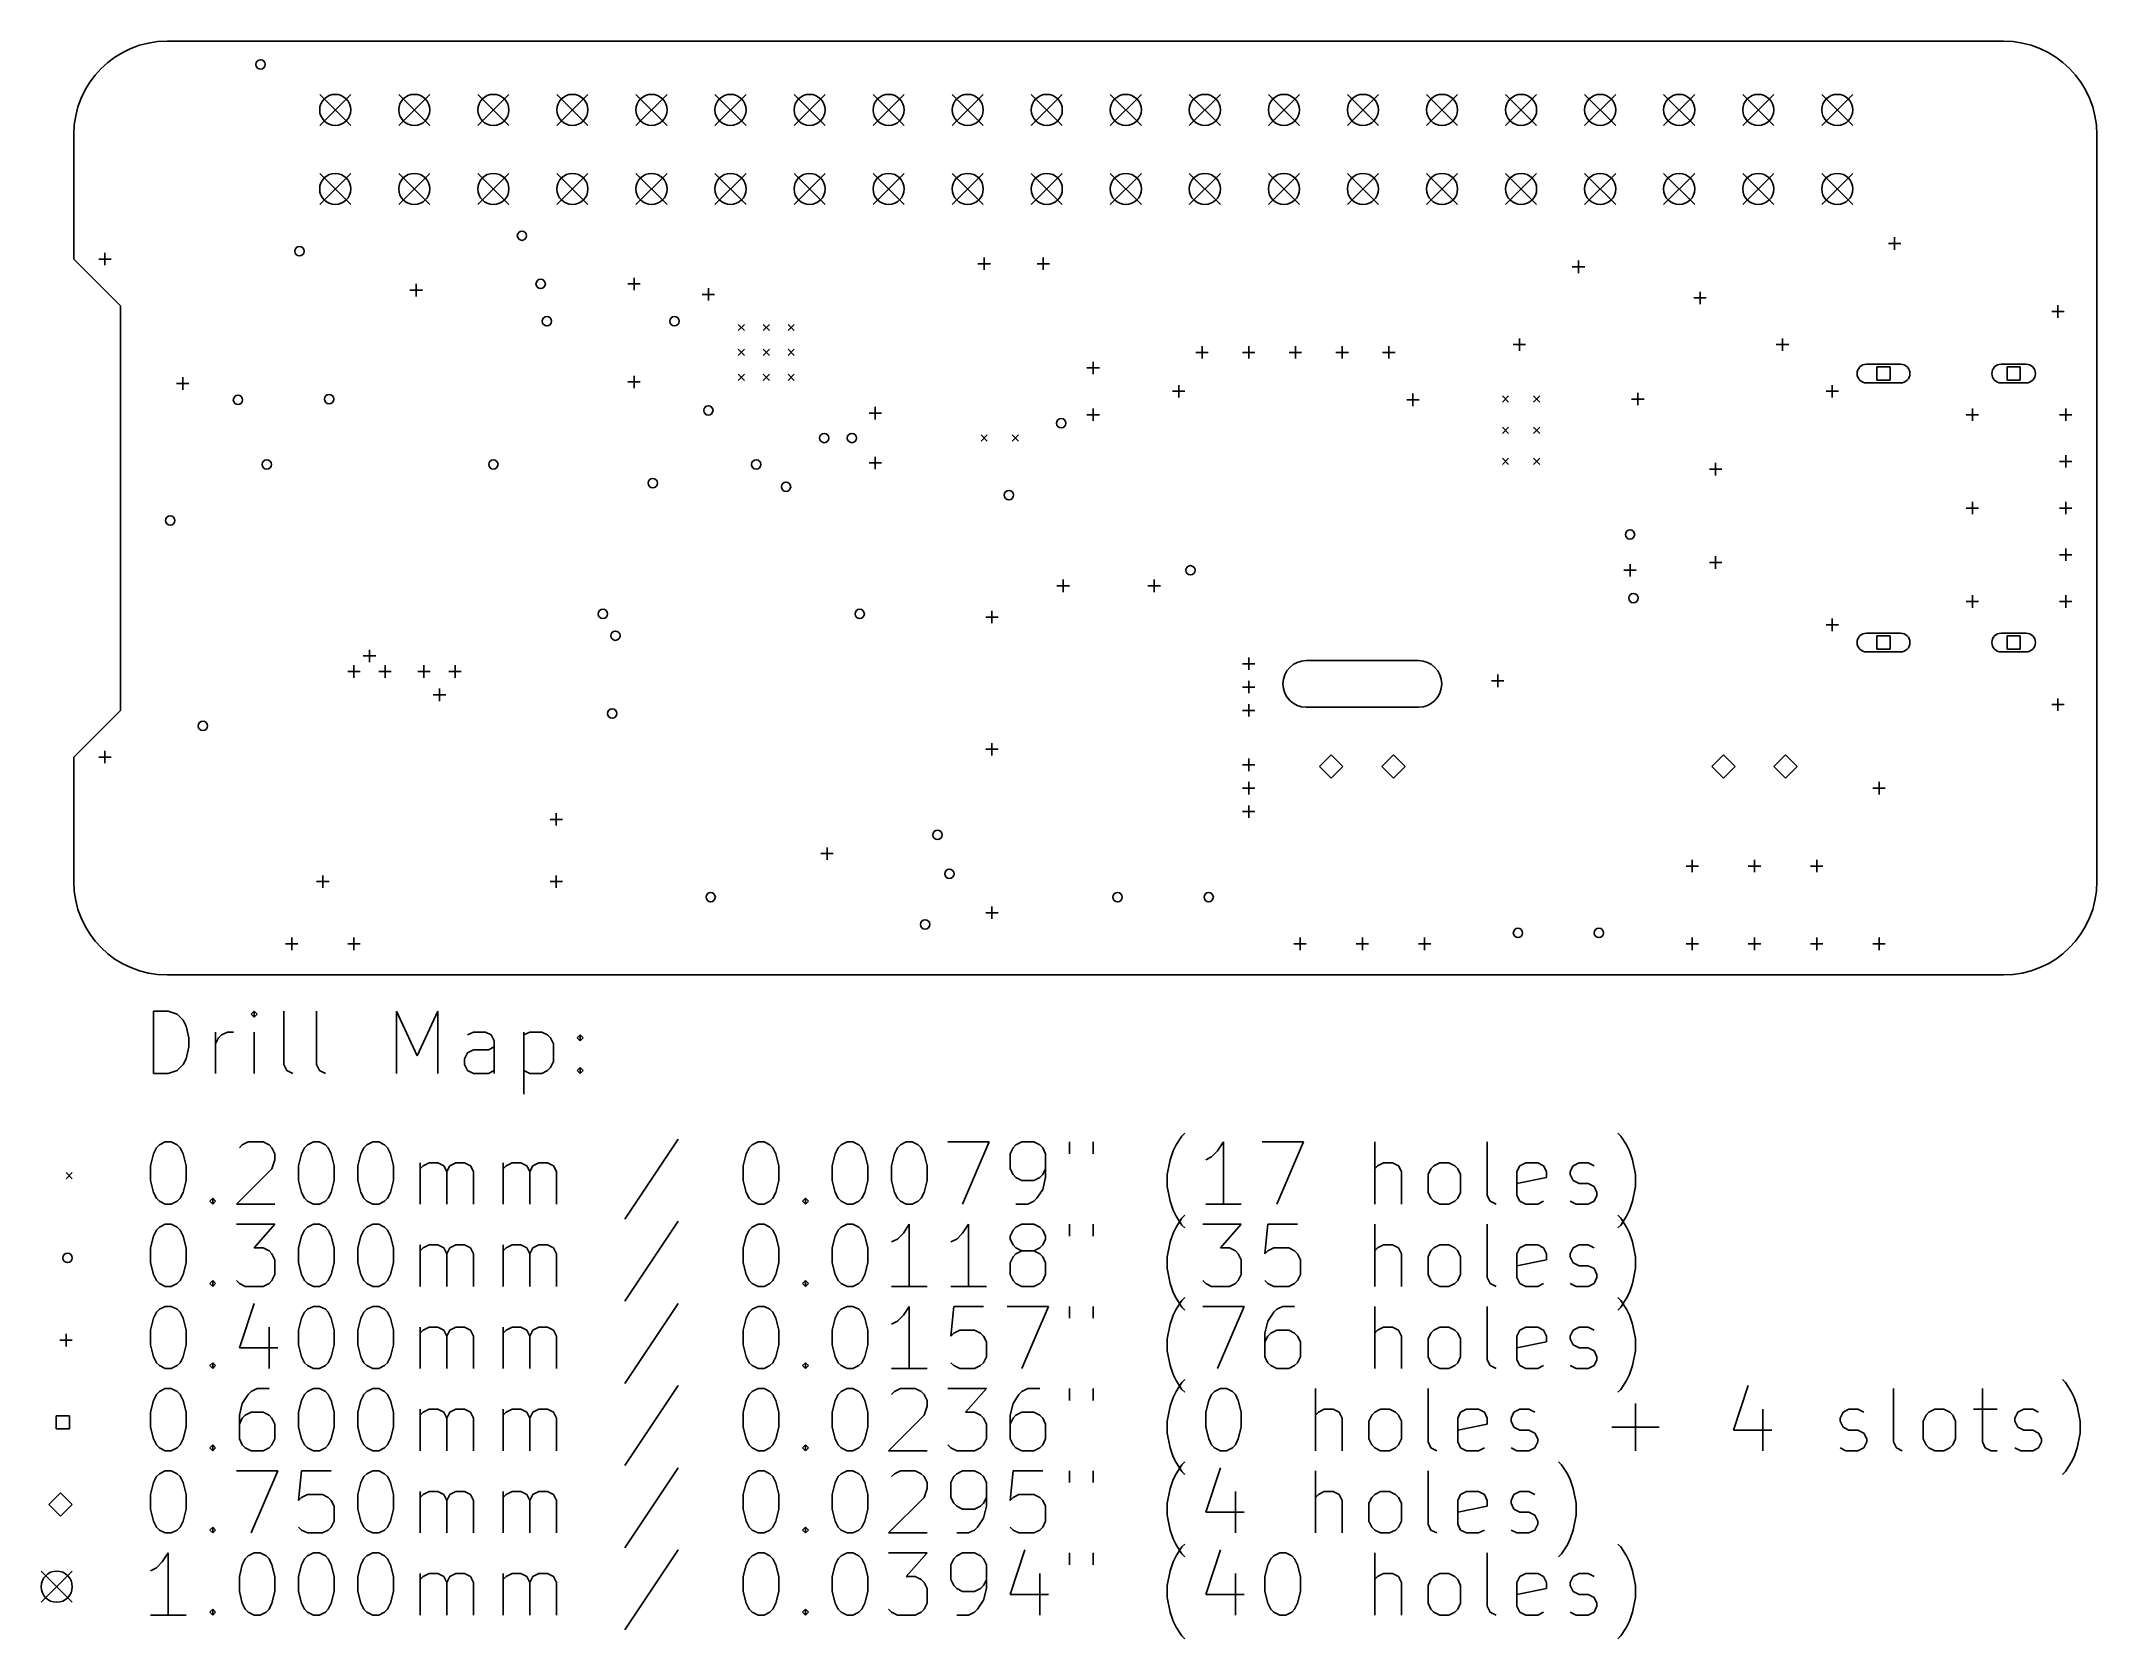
# Model space of a CAD drawing. Extents: x 3.54 to 6.14, y -5.64 to -3.62.
import ezdxf

# ---------------------------------------------------------------- set-up
doc = ezdxf.new("R2010")
doc.units = 0
doc.header["$MEASUREMENT"] = 0
doc.layers.add('BLACK', color=7, linetype='CONTINUOUS')

msp = doc.modelspace()

# ---------------------------------------------------------------- linework, layer by layer
at = {"layer": 'BLACK', "linetype": 'CONTINUOUS'}
for p, q in [((6.02362, -3.62205), (3.70079, -3.62205)), ((3.8937, -3.68937), (3.93307, -3.72874)), ((3.93307, -3.68937), (3.8937, -3.72874)), ((3.9937, -3.68937), (4.03307, -3.72874)), ((4.03307, -3.68937), (3.9937, -3.72874)), ((4.0937, -3.68937), (4.13307, -3.72874)), ((4.13307, -3.68937), (4.0937, -3.72874)), ((4.1937, -3.68937), (4.23307, -3.72874)), ((4.23307, -3.68937), (4.1937, -3.72874)), ((4.2937, -3.68937), (4.33307, -3.72874)), ((4.33307, -3.68937), (4.2937, -3.72874)), ((4.3937, -3.68937), (4.43307, -3.72874)), ((4.43307, -3.68937), (4.3937, -3.72874)), ((4.4937, -3.68937), (4.53307, -3.72874)), ((4.53307, -3.68937), (4.4937, -3.72874)), ((4.5937, -3.68937), (4.63307, -3.72874)), ((4.63307, -3.68937), (4.5937, -3.72874)), ((4.6937, -3.68937), (4.73307, -3.72874)), ((4.73307, -3.68937), (4.6937, -3.72874)), ((4.7937, -3.68937), (4.83307, -3.72874)), ((4.83307, -3.68937), (4.7937, -3.72874)), ((4.8937, -3.68937), (4.93307, -3.72874)), ((4.93307, -3.68937), (4.8937, -3.72874)), ((4.9937, -3.68937), (5.03307, -3.72874)), ((5.03307, -3.68937), (4.9937, -3.72874)), ((5.0937, -3.68937), (5.13307, -3.72874)), ((5.13307, -3.68937), (5.0937, -3.72874)), ((5.1937, -3.68937), (5.23307, -3.72874)), ((5.23307, -3.68937), (5.1937, -3.72874)), ((5.2937, -3.68937), (5.33307, -3.72874)), ((5.33307, -3.68937), (5.2937, -3.72874)), ((5.3937, -3.68937), (5.43307, -3.72874)), ((5.43307, -3.68937), (5.3937, -3.72874)), ((5.4937, -3.68937), (5.53307, -3.72874)), ((5.53307, -3.68937), (5.4937, -3.72874)), ((5.5937, -3.68937), (5.63307, -3.72874)), ((5.63307, -3.68937), (5.5937, -3.72874)), ((5.6937, -3.68937), (5.73307, -3.72874)), ((5.73307, -3.68937), (5.6937, -3.72874)), ((5.7937, -3.68937), (5.83307, -3.72874)), ((5.83307, -3.68937), (5.7937, -3.72874)), ((3.58268, -3.74016), (3.58268, -3.89764)), ((6.14173, -4.68504), (6.14173, -3.74016)), ((3.8937, -3.78937), (3.93307, -3.82874)), ((3.93307, -3.78937), (3.8937, -3.82874)), ((3.9937, -3.78937), (4.03307, -3.82874)), ((4.03307, -3.78937), (3.9937, -3.82874)), ((4.0937, -3.78937), (4.13307, -3.82874)), ((4.13307, -3.78937), (4.0937, -3.82874)), ((4.1937, -3.78937), (4.23307, -3.82874)), ((4.23307, -3.78937), (4.1937, -3.82874)), ((4.2937, -3.78937), (4.33307, -3.82874)), ((4.33307, -3.78937), (4.2937, -3.82874)), ((4.3937, -3.78937), (4.43307, -3.82874)), ((4.43307, -3.78937), (4.3937, -3.82874)), ((4.4937, -3.78937), (4.53307, -3.82874)), ((4.53307, -3.78937), (4.4937, -3.82874)), ((4.5937, -3.78937), (4.63307, -3.82874)), ((4.63307, -3.78937), (4.5937, -3.82874)), ((4.6937, -3.78937), (4.73307, -3.82874)), ((4.73307, -3.78937), (4.6937, -3.82874)), ((4.7937, -3.78937), (4.83307, -3.82874)), ((4.83307, -3.78937), (4.7937, -3.82874)), ((4.8937, -3.78937), (4.93307, -3.82874)), ((4.93307, -3.78937), (4.8937, -3.82874)), ((4.9937, -3.78937), (5.03307, -3.82874)), ((5.03307, -3.78937), (4.9937, -3.82874)), ((5.0937, -3.78937), (5.13307, -3.82874)), ((5.13307, -3.78937), (5.0937, -3.82874)), ((5.1937, -3.78937), (5.23307, -3.82874)), ((5.23307, -3.78937), (5.1937, -3.82874)), ((5.2937, -3.78937), (5.33307, -3.82874)), ((5.33307, -3.78937), (5.2937, -3.82874)), ((5.3937, -3.78937), (5.43307, -3.82874)), ((5.43307, -3.78937), (5.3937, -3.82874)), ((5.4937, -3.78937), (5.53307, -3.82874)), ((5.53307, -3.78937), (5.4937, -3.82874)), ((5.5937, -3.78937), (5.63307, -3.82874)), ((5.63307, -3.78937), (5.5937, -3.82874)), ((5.6937, -3.78937), (5.73307, -3.82874)), ((5.73307, -3.78937), (5.6937, -3.82874)), ((5.7937, -3.78937), (5.83307, -3.82874)), ((5.83307, -3.78937), (5.7937, -3.82874)), ((5.88583, -3.87008), (5.88583, -3.88583)), ((3.58268, -3.89764), (3.64173, -3.95669)), ((3.61417, -3.89764), (3.62992, -3.89764)), ((3.62205, -3.88976), (3.62205, -3.90551)), ((4.73425, -3.89565), (4.73425, -3.9114)), ((4.80906, -3.89565), (4.80906, -3.9114)), ((5.48602, -3.89961), (5.48602, -3.91535)), ((5.87795, -3.87795), (5.8937, -3.87795)), ((4.29134, -3.92126), (4.29134, -3.93701)), ((4.72638, -3.90352), (4.74213, -3.90352)), ((4.80118, -3.90352), (4.81693, -3.90352)), ((5.47815, -3.90748), (5.49389, -3.90748)), ((4.00787, -3.93701), (4.02362, -3.93701)), ((4.01575, -3.92913), (4.01575, -3.94488)), ((4.28346, -3.92913), (4.29921, -3.92913)), ((4.37746, -3.94242), (4.39321, -3.94242)), ((4.38533, -3.93455), (4.38533, -3.9503)), ((5.63189, -3.94685), (5.64764, -3.94685)), ((5.63976, -3.93898), (5.63976, -3.95472)), ((3.64173, -4.4685), (3.64173, -3.95669)), ((6.08465, -3.96407), (6.10039, -3.96407)), ((6.09252, -3.9562), (6.09252, -3.97195)), ((4.42323, -3.98031), (4.4311, -3.98819)), ((4.4311, -3.98031), (4.42323, -3.98819)), ((4.45472, -3.98031), (4.4626, -3.98819)), ((4.4626, -3.98031), (4.45472, -3.98819)), ((4.48622, -3.98031), (4.49409, -3.98819)), ((4.49409, -3.98031), (4.48622, -3.98819)), ((5.41122, -3.99803), (5.41122, -4.01378)), ((5.74409, -3.99803), (5.74409, -4.01378)), ((4.42323, -4.01181), (4.4311, -4.01969)), ((4.4311, -4.01181), (4.42323, -4.01969)), ((4.45472, -4.01181), (4.4626, -4.01969)), ((4.4626, -4.01181), (4.45472, -4.01969)), ((4.48622, -4.01181), (4.49409, -4.01969)), ((4.49409, -4.01181), (4.48622, -4.01969)), ((4.87205, -4.02756), (4.87205, -4.04331)), ((5.00197, -4.01575), (5.01772, -4.01575)), ((5.00984, -4.00787), (5.00984, -4.02362)), ((5.06102, -4.01575), (5.07677, -4.01575)), ((5.0689, -4.00787), (5.0689, -4.02362)), ((5.12008, -4.01575), (5.13583, -4.01575)), ((5.12795, -4.00787), (5.12795, -4.02362)), ((5.17913, -4.01575), (5.19488, -4.01575)), ((5.18701, -4.00787), (5.18701, -4.02362)), ((5.23819, -4.01575), (5.25394, -4.01575)), ((5.24606, -4.00787), (5.24606, -4.02362)), ((5.40334, -4.00591), (5.41909, -4.00591)), ((5.73622, -4.00591), (5.75197, -4.00591)), ((3.7126, -4.05512), (3.72835, -4.05512)), ((3.72047, -4.04724), (3.72047, -4.06299)), ((4.28346, -4.05315), (4.29921, -4.05315)), ((4.29134, -4.04528), (4.29134, -4.06102)), ((4.42323, -4.04331), (4.4311, -4.05118)), ((4.4311, -4.04331), (4.42323, -4.05118)), ((4.45472, -4.04331), (4.4626, -4.05118)), ((4.4626, -4.04331), (4.45472, -4.05118)), ((4.48622, -4.04331), (4.49409, -4.05118)), ((4.49409, -4.04331), (4.48622, -4.05118)), ((4.86417, -4.03543), (4.87992, -4.03543)), ((5.8935, -4.03071), (5.8502, -4.03071)), ((5.8502, -4.05433), (5.8935, -4.05433)), ((5.8802, -4.03417), (5.8635, -4.03417)), ((5.8635, -4.03417), (5.8635, -4.05087)), ((5.8635, -4.05087), (5.8802, -4.05087)), ((5.8802, -4.05087), (5.8802, -4.03417)), ((6.05217, -4.03071), (6.02067, -4.03071)), ((6.02067, -4.05433), (6.05217, -4.05433)), ((6.04477, -4.03417), (6.02807, -4.03417)), ((6.02807, -4.03417), (6.02807, -4.05087)), ((6.02807, -4.05087), (6.04477, -4.05087)), ((6.04477, -4.05087), (6.04477, -4.03417)), ((4.97244, -4.06496), (4.98819, -4.06496)), ((4.98031, -4.05709), (4.98031, -4.07283)), ((5.2687, -4.07579), (5.28445, -4.07579)), ((5.27657, -4.06791), (5.27657, -4.08366)), ((5.38976, -4.07087), (5.39764, -4.07874)), ((5.39764, -4.07087), (5.38976, -4.07874)), ((5.42913, -4.07087), (5.43701, -4.07874)), ((5.43701, -4.07087), (5.42913, -4.07874)), ((5.55315, -4.0748), (5.5689, -4.0748)), ((5.56102, -4.06693), (5.56102, -4.08268)), ((5.79921, -4.06496), (5.81496, -4.06496)), ((5.80709, -4.05709), (5.80709, -4.07283)), ((4.58858, -4.09252), (4.60433, -4.09252)), ((4.59646, -4.08465), (4.59646, -4.10039)), ((4.86417, -4.09449), (4.87992, -4.09449)), ((4.87205, -4.08661), (4.87205, -4.10236)), ((5.97638, -4.09449), (5.99213, -4.09449)), ((5.98425, -4.08661), (5.98425, -4.10236)), ((6.09449, -4.09449), (6.11024, -4.09449)), ((6.10236, -4.08661), (6.10236, -4.10236)), ((4.73031, -4.12008), (4.73819, -4.12795)), ((4.73819, -4.12008), (4.73031, -4.12795)), ((4.76969, -4.12008), (4.77756, -4.12795)), ((4.77756, -4.12008), (4.76969, -4.12795)), ((5.38976, -4.11024), (5.39764, -4.11811)), ((5.39764, -4.11024), (5.38976, -4.11811)), ((5.42913, -4.11024), (5.43701, -4.11811)), ((5.43701, -4.11024), (5.42913, -4.11811)), ((4.58858, -4.15551), (4.60433, -4.15551)), ((4.59646, -4.14764), (4.59646, -4.16339)), ((5.38976, -4.14961), (5.39764, -4.15748)), ((5.39764, -4.14961), (5.38976, -4.15748)), ((5.42913, -4.14961), (5.43701, -4.15748)), ((5.43701, -4.14961), (5.42913, -4.15748)), ((5.65945, -4.15551), (5.65945, -4.17126)), ((6.09449, -4.15354), (6.11024, -4.15354)), ((6.10236, -4.14567), (6.10236, -4.16142)), ((5.65157, -4.16339), (5.66732, -4.16339)), ((5.97638, -4.2126), (5.99213, -4.2126)), ((5.98425, -4.20472), (5.98425, -4.22047)), ((6.09449, -4.2126), (6.11024, -4.2126)), ((6.10236, -4.20472), (6.10236, -4.22047)), ((6.10236, -4.26378), (6.10236, -4.27953)), ((5.55118, -4.28346), (5.55118, -4.29921)), ((5.65157, -4.2815), (5.66732, -4.2815)), ((5.65945, -4.27362), (5.65945, -4.28937)), ((6.09449, -4.27165), (6.11024, -4.27165)), ((4.82628, -4.31102), (4.84203, -4.31102)), ((4.83415, -4.30315), (4.83415, -4.3189)), ((4.94144, -4.31102), (4.95719, -4.31102)), ((4.94931, -4.30315), (4.94931, -4.3189)), ((5.54331, -4.29134), (5.55906, -4.29134)), ((4.74409, -4.34252), (4.74409, -4.35827)), ((5.97638, -4.33071), (5.99213, -4.33071)), ((5.98425, -4.32283), (5.98425, -4.33858)), ((6.09449, -4.33071), (6.11024, -4.33071)), ((6.10236, -4.32283), (6.10236, -4.33858)), ((4.73622, -4.35039), (4.75197, -4.35039)), ((5.79921, -4.36024), (5.81496, -4.36024)), ((5.80709, -4.35236), (5.80709, -4.36811)), ((3.95669, -4.39173), (3.95669, -4.40748)), ((5.8935, -4.37087), (5.8502, -4.37087)), ((5.8502, -4.39449), (5.8935, -4.39449)), ((5.8802, -4.37433), (5.8635, -4.37433)), ((5.8635, -4.37433), (5.8635, -4.39103)), ((5.8635, -4.39103), (5.8802, -4.39103)), ((5.8802, -4.39103), (5.8802, -4.37433)), ((6.05217, -4.37087), (6.02067, -4.37087)), ((6.02067, -4.39449), (6.05217, -4.39449)), ((6.04477, -4.37433), (6.02807, -4.37433)), ((6.02807, -4.37433), (6.02807, -4.39103)), ((6.02807, -4.39103), (6.04477, -4.39103)), ((6.04477, -4.39103), (6.04477, -4.37433)), ((3.92913, -4.41929), (3.94488, -4.41929)), ((3.93701, -4.41142), (3.93701, -4.42717)), ((3.94882, -4.39961), (3.96457, -4.39961)), ((3.9685, -4.41929), (3.98425, -4.41929)), ((3.97638, -4.41142), (3.97638, -4.42717)), ((4.01772, -4.41929), (4.03346, -4.41929)), ((4.02559, -4.41142), (4.02559, -4.42717)), ((4.05709, -4.41929), (4.07283, -4.41929)), ((4.06496, -4.41142), (4.06496, -4.42717)), ((5.06102, -4.40945), (5.07677, -4.40945)), ((5.0689, -4.40157), (5.0689, -4.41732)), ((5.2126, -4.40551), (5.14173, -4.40551)), ((5.2126, -4.40551), (5.28346, -4.40551)), ((4.04528, -4.44094), (4.04528, -4.45669)), ((5.06102, -4.43898), (5.07677, -4.43898)), ((5.0689, -4.4311), (5.0689, -4.44685)), ((5.37598, -4.4311), (5.39173, -4.4311)), ((5.38386, -4.42323), (5.38386, -4.43898)), ((3.58268, -4.52756), (3.64173, -4.4685)), ((4.0374, -4.44882), (4.05315, -4.44882)), ((5.06102, -4.4685), (5.07677, -4.4685)), ((5.0689, -4.46063), (5.0689, -4.47638)), ((5.2126, -4.46457), (5.14173, -4.46457)), ((5.2126, -4.46457), (5.28346, -4.46457)), ((6.08465, -4.46112), (6.10039, -4.46112)), ((6.09252, -4.45325), (6.09252, -4.469)), ((3.62205, -4.51969), (3.62205, -4.53543)), ((4.73622, -4.51772), (4.75197, -4.51772)), ((4.74409, -4.50984), (4.74409, -4.52559)), ((5.17323, -4.52461), (5.15846, -4.53937)), ((5.18799, -4.53937), (5.17323, -4.52461)), ((5.25197, -4.52461), (5.2372, -4.53937)), ((5.26673, -4.53937), (5.25197, -4.52461)), ((5.66929, -4.52461), (5.65453, -4.53937)), ((5.68406, -4.53937), (5.66929, -4.52461)), ((5.74803, -4.52461), (5.73327, -4.53937)), ((5.7628, -4.53937), (5.74803, -4.52461)), ((3.58268, -4.68504), (3.58268, -4.52756)), ((3.61417, -4.52756), (3.62992, -4.52756)), ((5.06102, -4.5374), (5.07677, -4.5374)), ((5.0689, -4.52953), (5.0689, -4.54528)), ((5.15846, -4.53937), (5.17323, -4.55413)), ((5.17323, -4.55413), (5.18799, -4.53937)), ((5.2372, -4.53937), (5.25197, -4.55413)), ((5.25197, -4.55413), (5.26673, -4.53937)), ((5.65453, -4.53937), (5.66929, -4.55413)), ((5.66929, -4.55413), (5.68406, -4.53937)), ((5.73327, -4.53937), (5.74803, -4.55413)), ((5.74803, -4.55413), (5.7628, -4.53937)), ((5.06102, -4.56693), (5.07677, -4.56693)), ((5.0689, -4.55906), (5.0689, -4.5748)), ((5.85827, -4.56693), (5.87402, -4.56693)), ((5.86614, -4.55906), (5.86614, -4.5748)), ((4.19291, -4.59843), (4.19291, -4.61417)), ((5.06102, -4.59646), (5.07677, -4.59646)), ((5.0689, -4.58858), (5.0689, -4.60433)), ((4.18504, -4.6063), (4.20079, -4.6063)), ((4.52756, -4.64961), (4.54331, -4.64961)), ((4.53543, -4.64173), (4.53543, -4.65748)), ((3.89764, -4.67717), (3.89764, -4.69291)), ((4.19291, -4.67717), (4.19291, -4.69291)), ((5.62205, -4.66535), (5.6378, -4.66535)), ((5.62992, -4.65748), (5.62992, -4.67323)), ((5.70079, -4.66535), (5.71654, -4.66535)), ((5.70866, -4.65748), (5.70866, -4.67323)), ((5.77953, -4.66535), (5.79528, -4.66535)), ((5.7874, -4.65748), (5.7874, -4.67323)), ((3.88976, -4.68504), (3.90551, -4.68504)), ((4.18504, -4.68504), (4.20079, -4.68504)), ((4.73622, -4.72441), (4.75197, -4.72441)), ((4.74409, -4.71654), (4.74409, -4.73228)), ((3.85827, -4.75591), (3.85827, -4.77165)), ((3.93701, -4.75591), (3.93701, -4.77165)), ((5.13386, -4.75591), (5.13386, -4.77165)), ((5.2126, -4.75591), (5.2126, -4.77165)), ((5.29134, -4.75591), (5.29134, -4.77165)), ((5.62992, -4.75591), (5.62992, -4.77165)), ((5.70866, -4.75591), (5.70866, -4.77165)), ((5.7874, -4.75591), (5.7874, -4.77165)), ((5.86614, -4.75591), (5.86614, -4.77165)), ((3.85039, -4.76378), (3.86614, -4.76378)), ((3.92913, -4.76378), (3.94488, -4.76378)), ((5.12598, -4.76378), (5.14173, -4.76378)), ((5.20472, -4.76378), (5.22047, -4.76378)), ((5.28346, -4.76378), (5.29921, -4.76378)), ((5.62205, -4.76378), (5.6378, -4.76378)), ((5.70079, -4.76378), (5.71654, -4.76378)), ((5.77953, -4.76378), (5.79528, -4.76378)), ((5.85827, -4.76378), (5.87402, -4.76378)), ((3.70079, -4.80315), (6.02362, -4.80315)), ((3.68338, -4.92775), (3.68338, -4.84901)), ((3.68338, -4.84901), (3.70212, -4.84901)), ((3.70212, -4.84901), (3.71337, -4.85276)), ((3.71337, -4.85276), (3.72087, -4.86026)), ((3.72087, -4.86026), (3.72462, -4.86776)), ((3.81086, -4.84901), (3.80711, -4.85276)), ((3.80711, -4.85276), (3.81086, -4.85651)), ((3.81461, -4.85276), (3.81086, -4.84901)), ((3.81086, -4.84901), (3.81086, -4.85651)), ((3.81086, -4.85651), (3.81461, -4.85276)), ((3.84836, -4.9165), (3.84836, -4.84901)), ((3.8896, -4.9165), (3.8896, -4.84901)), ((3.99084, -4.92775), (3.99084, -4.84901)), ((3.99084, -4.84901), (4.01708, -4.90525)), ((4.01708, -4.90525), (4.04333, -4.84901)), ((4.04333, -4.84901), (4.04333, -4.92775)), ((3.72462, -4.86776), (3.72837, -4.88276)), ((3.72837, -4.88276), (3.72837, -4.894)), ((3.76212, -4.92775), (3.76212, -4.87526)), ((3.76212, -4.89025), (3.76587, -4.88276)), ((3.76587, -4.88276), (3.76962, -4.87901)), ((3.76962, -4.87901), (3.77711, -4.87526)), ((3.77711, -4.87526), (3.78461, -4.87526)), ((3.81086, -4.92775), (3.81086, -4.87526)), ((4.08833, -4.87526), (4.08083, -4.87901)), ((4.10332, -4.87526), (4.08833, -4.87526)), ((4.11082, -4.87901), (4.10332, -4.87526)), ((4.11457, -4.8865), (4.11082, -4.87901)), ((4.11457, -4.92775), (4.11457, -4.8865)), ((4.15207, -4.87526), (4.15207, -4.954)), ((4.15207, -4.87901), (4.15957, -4.87526)), ((4.15957, -4.87526), (4.17457, -4.87526)), ((4.17457, -4.87526), (4.18206, -4.87901)), ((4.18206, -4.87901), (4.18581, -4.88276)), ((4.18581, -4.88276), (4.18956, -4.89025)), ((4.21956, -4.88276), (4.22331, -4.87901)), ((4.22331, -4.8865), (4.21956, -4.88276)), ((4.22331, -4.87901), (4.22706, -4.88276)), ((4.22331, -4.87901), (4.22331, -4.8865)), ((4.22706, -4.88276), (4.22331, -4.8865)), ((3.72462, -4.909), (3.72087, -4.9165)), ((3.72837, -4.894), (3.72462, -4.909)), ((4.07708, -4.909), (4.08083, -4.9015)), ((4.07708, -4.9165), (4.07708, -4.909)), ((4.08083, -4.9015), (4.08833, -4.89775)), ((4.08833, -4.89775), (4.10707, -4.89775)), ((4.10707, -4.89775), (4.11457, -4.894)), ((4.18956, -4.91275), (4.18581, -4.92025)), ((4.18956, -4.89025), (4.18956, -4.91275)), ((3.70212, -4.92775), (3.68338, -4.92775)), ((3.71337, -4.924), (3.70212, -4.92775)), ((3.72087, -4.9165), (3.71337, -4.924)), ((3.85211, -4.924), (3.84836, -4.9165)), ((3.8596, -4.92775), (3.85211, -4.924)), ((3.89335, -4.924), (3.8896, -4.9165)), ((3.90085, -4.92775), (3.89335, -4.924)), ((4.08083, -4.924), (4.07708, -4.9165)), ((4.08833, -4.92775), (4.08083, -4.924)), ((4.10707, -4.92775), (4.08833, -4.92775)), ((4.11457, -4.924), (4.10707, -4.92775)), ((4.15957, -4.92775), (4.15207, -4.924)), ((4.17457, -4.92775), (4.15957, -4.92775)), ((4.18206, -4.924), (4.17457, -4.92775)), ((4.18581, -4.92025), (4.18206, -4.924)), ((4.21956, -4.924), (4.22331, -4.92025)), ((4.22331, -4.92775), (4.21956, -4.924)), ((4.22331, -4.92025), (4.22706, -4.924)), ((4.22331, -4.92025), (4.22331, -4.92775)), ((4.22706, -4.924), (4.22331, -4.92775)), ((3.68713, -5.02186), (3.69088, -5.01811)), ((3.69088, -5.01811), (3.69837, -5.01436)), ((3.69837, -5.01436), (3.70587, -5.01436)), ((3.70587, -5.01436), (3.71337, -5.01811)), ((3.71337, -5.01811), (3.71712, -5.02186)), ((3.79211, -5.02186), (3.79586, -5.01811)), ((3.79586, -5.01811), (3.80336, -5.01436)), ((3.80336, -5.01436), (3.82211, -5.01436)), ((3.82211, -5.01436), (3.82961, -5.01811)), ((3.82961, -5.01811), (3.83336, -5.02186)), ((3.8746, -5.02186), (3.87835, -5.01811)), ((3.87835, -5.01811), (3.88585, -5.01436)), ((3.88585, -5.01436), (3.89335, -5.01436)), ((3.89335, -5.01436), (3.90085, -5.01811)), ((3.90085, -5.01811), (3.9046, -5.02186)), ((3.94959, -5.02186), (3.95334, -5.01811)), ((3.95334, -5.01811), (3.96084, -5.01436)), ((3.96084, -5.01436), (3.96834, -5.01436)), ((3.96834, -5.01436), (3.97584, -5.01811)), ((3.97584, -5.01811), (3.97959, -5.02186)), ((4.34704, -5.01061), (4.27955, -5.11185)), ((4.43703, -5.02186), (4.44078, -5.01811)), ((4.44078, -5.01811), (4.44828, -5.01436)), ((4.44828, -5.01436), (4.45578, -5.01436)), ((4.45578, -5.01436), (4.46328, -5.01811)), ((4.46328, -5.01811), (4.46703, -5.02186)), ((4.54952, -5.02186), (4.55327, -5.01811)), ((4.55327, -5.01811), (4.56077, -5.01436)), ((4.56077, -5.01436), (4.56827, -5.01436)), ((4.56827, -5.01436), (4.57577, -5.01811)), ((4.57577, -5.01811), (4.57951, -5.02186)), ((4.62451, -5.02186), (4.62826, -5.01811)), ((4.62826, -5.01811), (4.63576, -5.01436)), ((4.63576, -5.01436), (4.64326, -5.01436)), ((4.64326, -5.01436), (4.65076, -5.01811)), ((4.65076, -5.01811), (4.65451, -5.02186)), ((4.68825, -5.01436), (4.74074, -5.01436)), ((4.74074, -5.01436), (4.707, -5.0931)), ((4.77449, -5.01811), (4.77074, -5.02186)), ((4.78199, -5.01436), (4.77449, -5.01811)), ((4.79699, -5.01436), (4.78199, -5.01436)), ((4.80449, -5.01811), (4.79699, -5.01436)), ((4.80824, -5.02186), (4.80449, -5.01811)), ((4.84198, -5.01436), (4.84198, -5.02936)), ((4.87198, -5.01436), (4.87198, -5.02936)), ((4.97322, -5.02561), (4.97697, -5.01811)), ((4.97697, -5.01811), (4.98446, -5.00686)), ((4.98446, -5.00686), (4.98821, -5.00312)), ((5.03696, -5.01436), (5.02946, -5.02561)), ((5.03696, -5.0931), (5.03696, -5.01436)), ((5.0857, -5.01436), (5.13819, -5.01436)), ((5.13819, -5.01436), (5.10445, -5.0931)), ((5.22818, -5.0931), (5.22818, -5.01436)), ((5.37067, -5.08186), (5.37067, -5.01436)), ((5.53939, -5.00686), (5.53565, -5.00312)), ((5.54689, -5.01811), (5.53939, -5.00686)), ((5.55064, -5.02561), (5.54689, -5.01811)), ((3.67963, -5.04436), (3.68338, -5.02936)), ((3.67963, -5.06311), (3.67963, -5.04436)), ((3.68338, -5.02936), (3.68713, -5.02186)), ((3.71712, -5.02186), (3.72087, -5.02936)), ((3.72087, -5.02936), (3.72462, -5.04436)), ((3.72462, -5.04436), (3.72462, -5.06311)), ((3.83336, -5.02186), (3.83711, -5.02936)), ((3.83711, -5.03686), (3.83336, -5.04811)), ((3.83711, -5.02936), (3.83711, -5.03686)), ((3.8671, -5.04436), (3.87085, -5.02936)), ((3.8671, -5.06311), (3.8671, -5.04436)), ((3.87085, -5.02936), (3.8746, -5.02186)), ((3.9046, -5.02186), (3.90835, -5.02936)), ((3.90835, -5.02936), (3.9121, -5.04436)), ((3.9121, -5.04436), (3.9121, -5.06311)), ((3.94209, -5.04436), (3.94584, -5.02936)), ((3.94209, -5.06311), (3.94209, -5.04436)), ((3.94584, -5.02936), (3.94959, -5.02186)), ((3.97959, -5.02186), (3.98334, -5.02936)), ((3.98334, -5.02936), (3.98709, -5.04436)), ((3.98709, -5.04436), (3.98709, -5.06311)), ((4.02083, -5.0931), (4.02083, -5.04061)), ((4.02083, -5.04811), (4.02458, -5.04436)), ((4.02458, -5.04436), (4.03208, -5.04061)), ((4.03208, -5.04061), (4.04333, -5.04061)), ((4.04333, -5.04061), (4.05083, -5.04436)), ((4.05083, -5.04436), (4.05458, -5.05186)), ((4.05458, -5.05186), (4.05833, -5.04436)), ((4.05833, -5.04436), (4.06583, -5.04061)), ((4.06583, -5.04061), (4.07708, -5.04061)), ((4.07708, -5.04061), (4.08458, -5.04436)), ((4.08458, -5.04436), (4.08833, -5.05186)), ((4.12582, -5.0931), (4.12582, -5.04061)), ((4.12582, -5.04811), (4.12957, -5.04436)), ((4.12957, -5.04436), (4.13707, -5.04061)), ((4.13707, -5.04061), (4.14832, -5.04061)), ((4.14832, -5.04061), (4.15582, -5.04436)), ((4.15582, -5.04436), (4.15957, -5.05186)), ((4.15957, -5.05186), (4.16332, -5.04436)), ((4.16332, -5.04436), (4.17082, -5.04061)), ((4.17082, -5.04061), (4.18206, -5.04061)), ((4.18206, -5.04061), (4.18956, -5.04436)), ((4.18956, -5.04436), (4.19331, -5.05186)), ((4.42953, -5.04436), (4.43328, -5.02936)), ((4.42953, -5.06311), (4.42953, -5.04436)), ((4.43328, -5.02936), (4.43703, -5.02186)), ((4.46703, -5.02186), (4.47078, -5.02936)), ((4.47078, -5.02936), (4.47453, -5.04436)), ((4.47453, -5.04436), (4.47453, -5.06311)), ((4.54202, -5.04436), (4.54577, -5.02936)), ((4.54202, -5.06311), (4.54202, -5.04436)), ((4.54577, -5.02936), (4.54952, -5.02186)), ((4.57951, -5.02186), (4.58326, -5.02936)), ((4.58326, -5.02936), (4.58701, -5.04436)), ((4.58701, -5.04436), (4.58701, -5.06311)), ((4.61701, -5.04436), (4.62076, -5.02936)), ((4.61701, -5.06311), (4.61701, -5.04436)), ((4.62076, -5.02936), (4.62451, -5.02186)), ((4.65451, -5.02186), (4.65825, -5.02936)), ((4.65825, -5.02936), (4.662, -5.04436)), ((4.662, -5.04436), (4.662, -5.06311)), ((4.77074, -5.02186), (4.76699, -5.02936)), ((4.76699, -5.02936), (4.76699, -5.04811)), ((4.81199, -5.02936), (4.80824, -5.02186)), ((4.81199, -5.05936), (4.81199, -5.02936)), ((4.96572, -5.05561), (4.96947, -5.03686)), ((4.96947, -5.03686), (4.97322, -5.02561)), ((5.02196, -5.03311), (5.01446, -5.03686)), ((5.02946, -5.02561), (5.02196, -5.03311)), ((5.23193, -5.04436), (5.22818, -5.04811)), ((5.23943, -5.04061), (5.23193, -5.04436)), ((5.25068, -5.04061), (5.23943, -5.04061)), ((5.25818, -5.04436), (5.25068, -5.04061)), ((5.26193, -5.05186), (5.25818, -5.04436)), ((5.29942, -5.04811), (5.30317, -5.04436)), ((5.30317, -5.04436), (5.31067, -5.04061)), ((5.31067, -5.04061), (5.32192, -5.04061)), ((5.32192, -5.04061), (5.32942, -5.04436)), ((5.32942, -5.04436), (5.33317, -5.04811)), ((5.40816, -5.05186), (5.41191, -5.04436)), ((5.41191, -5.04436), (5.41941, -5.04061)), ((5.41941, -5.04061), (5.43441, -5.04061)), ((5.43441, -5.04061), (5.44191, -5.04436)), ((5.44191, -5.04436), (5.44566, -5.05186)), ((5.47565, -5.05186), (5.4794, -5.04436)), ((5.4794, -5.04436), (5.4869, -5.04061)), ((5.4869, -5.04061), (5.49815, -5.04061)), ((5.49815, -5.04061), (5.50565, -5.04436)), ((5.55439, -5.03686), (5.55064, -5.02561)), ((5.55814, -5.05561), (5.55439, -5.03686)), ((3.57283, -5.05315), (3.58071, -5.06102)), ((3.58071, -5.05315), (3.57283, -5.06102)), ((3.68338, -5.07811), (3.67963, -5.06311)), ((3.72462, -5.06311), (3.72087, -5.07811)), ((3.83336, -5.04811), (3.78836, -5.0931)), ((3.87085, -5.07811), (3.8671, -5.06311)), ((3.9121, -5.06311), (3.90835, -5.07811)), ((3.94584, -5.07811), (3.94209, -5.06311)), ((3.98709, -5.06311), (3.98334, -5.07811)), ((4.05458, -5.05186), (4.05458, -5.0931)), ((4.08833, -5.05186), (4.08833, -5.0931)), ((4.15957, -5.05186), (4.15957, -5.0931)), ((4.19331, -5.05186), (4.19331, -5.0931)), ((4.43328, -5.07811), (4.42953, -5.06311)), ((4.47453, -5.06311), (4.47078, -5.07811)), ((4.54577, -5.07811), (4.54202, -5.06311)), ((4.58701, -5.06311), (4.58326, -5.07811)), ((4.62076, -5.07811), (4.61701, -5.06311)), ((4.662, -5.06311), (4.65825, -5.07811)), ((4.76699, -5.04811), (4.77074, -5.05561)), ((4.77074, -5.05561), (4.77449, -5.05936)), ((4.77449, -5.05936), (4.78199, -5.06311)), ((4.78199, -5.06311), (4.79699, -5.06311)), ((4.79699, -5.06311), (4.80449, -5.05936)), ((4.80449, -5.05936), (4.80824, -5.05561)), ((4.80824, -5.05561), (4.81199, -5.04811)), ((4.80824, -5.07436), (4.81199, -5.05936)), ((4.96572, -5.07061), (4.96572, -5.05561)), ((4.96947, -5.08935), (4.96572, -5.07061)), ((5.26193, -5.0931), (5.26193, -5.05186)), ((5.29568, -5.05561), (5.29942, -5.04811)), ((5.29568, -5.07811), (5.29568, -5.05561)), ((5.33317, -5.04811), (5.33692, -5.05561)), ((5.33692, -5.05561), (5.33692, -5.07811)), ((5.40816, -5.08186), (5.40816, -5.05186)), ((5.44566, -5.05936), (5.40816, -5.06686)), ((5.44566, -5.05186), (5.44566, -5.05936)), ((5.47565, -5.05561), (5.47565, -5.05186)), ((5.4794, -5.06311), (5.47565, -5.05561)), ((5.4869, -5.06686), (5.4794, -5.06311)), ((5.49815, -5.06686), (5.4869, -5.06686)), ((5.50565, -5.07061), (5.49815, -5.06686)), ((5.5094, -5.07811), (5.50565, -5.07061)), ((5.55439, -5.08935), (5.55814, -5.07061)), ((5.55814, -5.07061), (5.55814, -5.05561)), ((3.68713, -5.0856), (3.68338, -5.07811)), ((3.69088, -5.08935), (3.68713, -5.0856)), ((3.69837, -5.0931), (3.69088, -5.08935)), ((3.70587, -5.0931), (3.69837, -5.0931)), ((3.71337, -5.08935), (3.70587, -5.0931)), ((3.71712, -5.0856), (3.71337, -5.08935)), ((3.72087, -5.07811), (3.71712, -5.0856)), ((3.75462, -5.08935), (3.75837, -5.0856)), ((3.75837, -5.0931), (3.75462, -5.08935)), ((3.75837, -5.0856), (3.76212, -5.08935)), ((3.75837, -5.0856), (3.75837, -5.0931)), ((3.76212, -5.08935), (3.75837, -5.0931)), ((3.78836, -5.0931), (3.83711, -5.0931)), ((3.8746, -5.0856), (3.87085, -5.07811)), ((3.87835, -5.08935), (3.8746, -5.0856)), ((3.88585, -5.0931), (3.87835, -5.08935)), ((3.89335, -5.0931), (3.88585, -5.0931)), ((3.90085, -5.08935), (3.89335, -5.0931)), ((3.9046, -5.0856), (3.90085, -5.08935)), ((3.90835, -5.07811), (3.9046, -5.0856)), ((3.94959, -5.0856), (3.94584, -5.07811)), ((3.95334, -5.08935), (3.94959, -5.0856)), ((3.96084, -5.0931), (3.95334, -5.08935)), ((3.96834, -5.0931), (3.96084, -5.0931)), ((3.97584, -5.08935), (3.96834, -5.0931)), ((3.97959, -5.0856), (3.97584, -5.08935)), ((3.98334, -5.07811), (3.97959, -5.0856)), ((4.43703, -5.0856), (4.43328, -5.07811)), ((4.44078, -5.08935), (4.43703, -5.0856)), ((4.44828, -5.0931), (4.44078, -5.08935)), ((4.45578, -5.0931), (4.44828, -5.0931)), ((4.46328, -5.08935), (4.45578, -5.0931)), ((4.46703, -5.0856), (4.46328, -5.08935)), ((4.47078, -5.07811), (4.46703, -5.0856)), ((4.50452, -5.08935), (4.50827, -5.0856)), ((4.50827, -5.0931), (4.50452, -5.08935)), ((4.50827, -5.0856), (4.51202, -5.08935)), ((4.50827, -5.0856), (4.50827, -5.0931)), ((4.51202, -5.08935), (4.50827, -5.0931)), ((4.54952, -5.0856), (4.54577, -5.07811)), ((4.55327, -5.08935), (4.54952, -5.0856)), ((4.56077, -5.0931), (4.55327, -5.08935)), ((4.56827, -5.0931), (4.56077, -5.0931)), ((4.57577, -5.08935), (4.56827, -5.0931)), ((4.57951, -5.0856), (4.57577, -5.08935)), ((4.58326, -5.07811), (4.57951, -5.0856)), ((4.62451, -5.0856), (4.62076, -5.07811)), ((4.62826, -5.08935), (4.62451, -5.0856)), ((4.63576, -5.0931), (4.62826, -5.08935)), ((4.64326, -5.0931), (4.63576, -5.0931)), ((4.65076, -5.08935), (4.64326, -5.0931)), ((4.65451, -5.0856), (4.65076, -5.08935)), ((4.65825, -5.07811), (4.65451, -5.0856)), ((4.77449, -5.0931), (4.78949, -5.0931)), ((4.78949, -5.0931), (4.79699, -5.08935)), ((4.79699, -5.08935), (4.80074, -5.0856)), ((4.80074, -5.0856), (4.80824, -5.07436)), ((4.97322, -5.1006), (4.96947, -5.08935)), ((5.05945, -5.0931), (5.01446, -5.0931)), ((5.29942, -5.0856), (5.29568, -5.07811)), ((5.30317, -5.08935), (5.29942, -5.0856)), ((5.31067, -5.0931), (5.30317, -5.08935)), ((5.32192, -5.0931), (5.31067, -5.0931)), ((5.32942, -5.08935), (5.32192, -5.0931)), ((5.33317, -5.0856), (5.32942, -5.08935)), ((5.33692, -5.07811), (5.33317, -5.0856)), ((5.37442, -5.08935), (5.37067, -5.08186)), ((5.38191, -5.0931), (5.37442, -5.08935)), ((5.41191, -5.08935), (5.40816, -5.08186)), ((5.41941, -5.0931), (5.41191, -5.08935)), ((5.43441, -5.0931), (5.41941, -5.0931)), ((5.44191, -5.08935), (5.43441, -5.0931)), ((5.47565, -5.08935), (5.48315, -5.0931)), ((5.48315, -5.0931), (5.49815, -5.0931)), ((5.49815, -5.0931), (5.50565, -5.08935)), ((5.50565, -5.08935), (5.5094, -5.08186)), ((5.5094, -5.08186), (5.5094, -5.07811)), ((5.55064, -5.1006), (5.55439, -5.08935)), ((3.68713, -5.1258), (3.69088, -5.12205)), ((3.69088, -5.12205), (3.69837, -5.1183)), ((3.69837, -5.1183), (3.70587, -5.1183)), ((3.70587, -5.1183), (3.71337, -5.12205)), ((3.71337, -5.12205), (3.71712, -5.1258)), ((3.78836, -5.1183), (3.83711, -5.1183)), ((3.83711, -5.1183), (3.81086, -5.1483)), ((3.8746, -5.1258), (3.87835, -5.12205)), ((3.87835, -5.12205), (3.88585, -5.1183)), ((3.88585, -5.1183), (3.89335, -5.1183)), ((3.89335, -5.1183), (3.90085, -5.12205)), ((3.90085, -5.12205), (3.9046, -5.1258)), ((3.94959, -5.1258), (3.95334, -5.12205)), ((3.95334, -5.12205), (3.96084, -5.1183)), ((3.96084, -5.1183), (3.96834, -5.1183)), ((3.96834, -5.1183), (3.97584, -5.12205)), ((3.97584, -5.12205), (3.97959, -5.1258)), ((4.34704, -5.11455), (4.27955, -5.21579)), ((4.43703, -5.1258), (4.44078, -5.12205)), ((4.44078, -5.12205), (4.44828, -5.1183)), ((4.44828, -5.1183), (4.45578, -5.1183)), ((4.45578, -5.1183), (4.46328, -5.12205)), ((4.46328, -5.12205), (4.46703, -5.1258)), ((4.54952, -5.1258), (4.55327, -5.12205)), ((4.55327, -5.12205), (4.56077, -5.1183)), ((4.56077, -5.1183), (4.56827, -5.1183)), ((4.56827, -5.1183), (4.57577, -5.12205)), ((4.57577, -5.12205), (4.57951, -5.1258)), ((4.63951, -5.1183), (4.63201, -5.12955)), ((4.63951, -5.19704), (4.63951, -5.1183)), ((4.7145, -5.1183), (4.707, -5.12955)), ((4.7145, -5.19704), (4.7145, -5.1183)), ((4.77074, -5.1258), (4.77449, -5.12205)), ((4.77449, -5.12205), (4.78199, -5.1183)), ((4.78199, -5.1183), (4.79699, -5.1183)), ((4.79699, -5.1183), (4.80449, -5.12205)), ((4.80449, -5.12205), (4.80824, -5.1258)), ((4.84198, -5.1183), (4.84198, -5.1333)), ((4.87198, -5.1183), (4.87198, -5.1333)), ((4.97697, -5.1081), (4.97322, -5.1006)), ((4.97322, -5.12955), (4.97697, -5.12205)), ((4.98446, -5.11935), (4.97697, -5.1081)), ((4.97697, -5.12205), (4.98446, -5.1108)), ((4.98446, -5.1108), (4.98821, -5.10705)), ((4.98821, -5.1231), (4.98446, -5.11935)), ((5.01071, -5.1183), (5.05945, -5.1183)), ((5.05945, -5.1183), (5.03321, -5.1483)), ((5.0932, -5.1183), (5.08945, -5.1558)), ((5.1307, -5.1183), (5.0932, -5.1183)), ((5.22818, -5.19704), (5.22818, -5.1183)), ((5.37067, -5.18579), (5.37067, -5.1183)), ((5.53939, -5.1108), (5.53565, -5.10705)), ((5.53565, -5.1231), (5.53939, -5.11935)), ((5.53939, -5.11935), (5.54689, -5.1081)), ((5.54689, -5.12205), (5.53939, -5.1108)), ((5.54689, -5.1081), (5.55064, -5.1006)), ((5.55064, -5.12955), (5.54689, -5.12205)), ((3.67963, -5.1483), (3.68338, -5.1333)), ((3.67963, -5.16704), (3.67963, -5.1483)), ((3.68338, -5.1333), (3.68713, -5.1258)), ((3.71712, -5.1258), (3.72087, -5.1333)), ((3.72087, -5.1333), (3.72462, -5.1483)), ((3.72462, -5.1483), (3.72462, -5.16704)), ((3.81086, -5.1483), (3.82211, -5.1483)), ((3.82211, -5.1483), (3.82961, -5.15205)), ((3.8671, -5.1483), (3.87085, -5.1333)), ((3.8671, -5.16704), (3.8671, -5.1483)), ((3.87085, -5.1333), (3.8746, -5.1258)), ((3.9046, -5.1258), (3.90835, -5.1333)), ((3.90835, -5.1333), (3.9121, -5.1483)), ((3.9121, -5.1483), (3.9121, -5.16704)), ((3.94209, -5.1483), (3.94584, -5.1333)), ((3.94209, -5.16704), (3.94209, -5.1483)), ((3.94584, -5.1333), (3.94959, -5.1258)), ((3.97959, -5.1258), (3.98334, -5.1333)), ((3.98334, -5.1333), (3.98709, -5.1483)), ((3.98709, -5.1483), (3.98709, -5.16704)), ((4.02083, -5.19704), (4.02083, -5.14455)), ((4.02083, -5.15205), (4.02458, -5.1483)), ((4.02458, -5.1483), (4.03208, -5.14455)), ((4.03208, -5.14455), (4.04333, -5.14455)), ((4.04333, -5.14455), (4.05083, -5.1483)), ((4.05083, -5.1483), (4.05458, -5.1558)), ((4.05458, -5.1558), (4.05833, -5.1483)), ((4.05833, -5.1483), (4.06583, -5.14455)), ((4.06583, -5.14455), (4.07708, -5.14455)), ((4.07708, -5.14455), (4.08458, -5.1483)), ((4.08458, -5.1483), (4.08833, -5.1558)), ((4.12582, -5.19704), (4.12582, -5.14455)), ((4.12582, -5.15205), (4.12957, -5.1483)), ((4.12957, -5.1483), (4.13707, -5.14455)), ((4.13707, -5.14455), (4.14832, -5.14455)), ((4.14832, -5.14455), (4.15582, -5.1483)), ((4.15582, -5.1483), (4.15957, -5.1558)), ((4.15957, -5.1558), (4.16332, -5.1483)), ((4.16332, -5.1483), (4.17082, -5.14455)), ((4.17082, -5.14455), (4.18206, -5.14455)), ((4.18206, -5.14455), (4.18956, -5.1483)), ((4.18956, -5.1483), (4.19331, -5.1558)), ((4.42953, -5.1483), (4.43328, -5.1333)), ((4.42953, -5.16704), (4.42953, -5.1483)), ((4.43328, -5.1333), (4.43703, -5.1258)), ((4.46703, -5.1258), (4.47078, -5.1333)), ((4.47078, -5.1333), (4.47453, -5.1483)), ((4.47453, -5.1483), (4.47453, -5.16704)), ((4.54202, -5.1483), (4.54577, -5.1333)), ((4.54202, -5.16704), (4.54202, -5.1483)), ((4.54577, -5.1333), (4.54952, -5.1258)), ((4.57951, -5.1258), (4.58326, -5.1333)), ((4.58326, -5.1333), (4.58701, -5.1483)), ((4.58701, -5.1483), (4.58701, -5.16704)), ((4.62451, -5.13705), (4.61701, -5.1408)), ((4.63201, -5.12955), (4.62451, -5.13705)), ((4.6995, -5.13705), (4.692, -5.1408)), ((4.707, -5.12955), (4.6995, -5.13705)), ((4.76699, -5.1333), (4.77074, -5.1258)), ((4.76699, -5.13705), (4.76699, -5.1333)), ((4.77074, -5.14455), (4.76699, -5.13705)), ((4.77449, -5.1483), (4.77074, -5.14455)), ((4.78199, -5.15205), (4.77449, -5.1483)), ((4.80449, -5.1483), (4.79699, -5.15205)), ((4.80824, -5.14455), (4.80449, -5.1483)), ((4.80824, -5.1258), (4.81199, -5.1333)), ((4.81199, -5.13705), (4.80824, -5.14455)), ((4.81199, -5.1333), (4.81199, -5.13705)), ((4.96572, -5.15955), (4.96947, -5.1408)), ((4.96947, -5.1408), (4.97322, -5.12955)), ((5.03321, -5.1483), (5.04446, -5.1483)), ((5.04446, -5.1483), (5.05196, -5.15205)), ((5.0932, -5.15205), (5.1007, -5.1483)), ((5.1007, -5.1483), (5.11945, -5.1483)), ((5.11945, -5.1483), (5.12695, -5.15205)), ((5.23193, -5.1483), (5.22818, -5.15205)), ((5.23943, -5.14455), (5.23193, -5.1483)), ((5.25068, -5.14455), (5.23943, -5.14455)), ((5.25818, -5.1483), (5.25068, -5.14455)), ((5.26193, -5.1558), (5.25818, -5.1483)), ((5.29942, -5.15205), (5.30317, -5.1483)), ((5.30317, -5.1483), (5.31067, -5.14455)), ((5.31067, -5.14455), (5.32192, -5.14455)), ((5.32192, -5.14455), (5.32942, -5.1483)), ((5.32942, -5.1483), (5.33317, -5.15205)), ((5.40816, -5.1558), (5.41191, -5.1483)), ((5.41191, -5.1483), (5.41941, -5.14455)), ((5.41941, -5.14455), (5.43441, -5.14455)), ((5.43441, -5.14455), (5.44191, -5.1483)), ((5.44191, -5.1483), (5.44566, -5.1558)), ((5.47565, -5.1558), (5.4794, -5.1483)), ((5.4794, -5.1483), (5.4869, -5.14455)), ((5.4869, -5.14455), (5.49815, -5.14455)), ((5.49815, -5.14455), (5.50565, -5.1483)), ((5.55439, -5.1408), (5.55064, -5.12955)), ((5.55814, -5.15955), (5.55439, -5.1408)), ((3.68338, -5.18204), (3.67963, -5.16704)), ((3.72462, -5.16704), (3.72087, -5.18204)), ((3.82961, -5.15205), (3.83336, -5.1558)), ((3.83336, -5.1558), (3.83711, -5.1633)), ((3.83711, -5.1633), (3.83711, -5.18204)), ((3.87085, -5.18204), (3.8671, -5.16704)), ((3.9121, -5.16704), (3.90835, -5.18204)), ((3.94584, -5.18204), (3.94209, -5.16704)), ((3.98709, -5.16704), (3.98334, -5.18204)), ((4.05458, -5.1558), (4.05458, -5.19704)), ((4.08833, -5.1558), (4.08833, -5.19704)), ((4.15957, -5.1558), (4.15957, -5.19704)), ((4.19331, -5.1558), (4.19331, -5.19704)), ((4.43328, -5.18204), (4.42953, -5.16704)), ((4.47453, -5.16704), (4.47078, -5.18204)), ((4.54577, -5.18204), (4.54202, -5.16704)), ((4.58701, -5.16704), (4.58326, -5.18204)), ((4.77074, -5.15955), (4.76699, -5.16704)), ((4.76699, -5.16704), (4.76699, -5.18204)), ((4.77449, -5.1558), (4.77074, -5.15955)), ((4.78199, -5.15205), (4.77449, -5.1558)), ((4.79699, -5.15205), (4.78199, -5.15205)), ((4.80449, -5.1558), (4.79699, -5.15205)), ((4.80824, -5.15955), (4.80449, -5.1558)), ((4.81199, -5.16704), (4.80824, -5.15955)), ((4.81199, -5.18204), (4.81199, -5.16704)), ((4.96572, -5.17454), (4.96572, -5.15955)), ((4.96947, -5.19329), (4.96572, -5.17454)), ((5.05196, -5.15205), (5.05571, -5.1558)), ((5.05571, -5.1558), (5.05945, -5.1633)), ((5.05945, -5.1633), (5.05945, -5.18204)), ((5.08945, -5.1558), (5.0932, -5.15205)), ((5.12695, -5.15205), (5.1307, -5.1558)), ((5.1307, -5.1558), (5.13445, -5.1633)), ((5.13445, -5.1633), (5.13445, -5.18204)), ((5.26193, -5.19704), (5.26193, -5.1558)), ((5.29568, -5.15955), (5.29942, -5.15205)), ((5.29568, -5.18204), (5.29568, -5.15955)), ((5.33317, -5.15205), (5.33692, -5.15955)), ((5.33692, -5.15955), (5.33692, -5.18204)), ((5.40816, -5.18579), (5.40816, -5.1558)), ((5.44566, -5.1633), (5.40816, -5.17079)), ((5.44566, -5.1558), (5.44566, -5.1633)), ((5.47565, -5.15955), (5.47565, -5.1558)), ((5.4794, -5.16704), (5.47565, -5.15955)), ((5.4869, -5.17079), (5.4794, -5.16704)), ((5.49815, -5.17079), (5.4869, -5.17079)), ((5.50565, -5.17454), (5.49815, -5.17079)), ((5.5094, -5.18204), (5.50565, -5.17454)), ((5.55439, -5.19329), (5.55814, -5.17454)), ((5.55814, -5.17454), (5.55814, -5.15955)), ((3.68713, -5.18954), (3.68338, -5.18204)), ((3.69088, -5.19329), (3.68713, -5.18954)), ((3.69837, -5.19704), (3.69088, -5.19329)), ((3.70587, -5.19704), (3.69837, -5.19704)), ((3.71337, -5.19329), (3.70587, -5.19704)), ((3.71712, -5.18954), (3.71337, -5.19329)), ((3.72087, -5.18204), (3.71712, -5.18954)), ((3.75462, -5.19329), (3.75837, -5.18954)), ((3.75837, -5.19704), (3.75462, -5.19329)), ((3.75837, -5.18954), (3.76212, -5.19329)), ((3.75837, -5.18954), (3.75837, -5.19704)), ((3.76212, -5.19329), (3.75837, -5.19704)), ((3.79211, -5.19329), (3.78836, -5.18954)), ((3.79961, -5.19704), (3.79211, -5.19329)), ((3.82211, -5.19704), (3.79961, -5.19704)), ((3.82961, -5.19329), (3.82211, -5.19704)), ((3.83336, -5.18954), (3.82961, -5.19329)), ((3.83711, -5.18204), (3.83336, -5.18954)), ((3.8746, -5.18954), (3.87085, -5.18204)), ((3.87835, -5.19329), (3.8746, -5.18954)), ((3.88585, -5.19704), (3.87835, -5.19329)), ((3.89335, -5.19704), (3.88585, -5.19704)), ((3.90085, -5.19329), (3.89335, -5.19704)), ((3.9046, -5.18954), (3.90085, -5.19329)), ((3.90835, -5.18204), (3.9046, -5.18954)), ((3.94959, -5.18954), (3.94584, -5.18204)), ((3.95334, -5.19329), (3.94959, -5.18954)), ((3.96084, -5.19704), (3.95334, -5.19329)), ((3.96834, -5.19704), (3.96084, -5.19704)), ((3.97584, -5.19329), (3.96834, -5.19704)), ((3.97959, -5.18954), (3.97584, -5.19329)), ((3.98334, -5.18204), (3.97959, -5.18954)), ((4.43703, -5.18954), (4.43328, -5.18204)), ((4.44078, -5.19329), (4.43703, -5.18954)), ((4.44828, -5.19704), (4.44078, -5.19329)), ((4.45578, -5.19704), (4.44828, -5.19704)), ((4.46328, -5.19329), (4.45578, -5.19704)), ((4.46703, -5.18954), (4.46328, -5.19329)), ((4.47078, -5.18204), (4.46703, -5.18954)), ((4.50452, -5.19329), (4.50827, -5.18954)), ((4.50827, -5.19704), (4.50452, -5.19329)), ((4.50827, -5.18954), (4.51202, -5.19329)), ((4.50827, -5.18954), (4.50827, -5.19704)), ((4.51202, -5.19329), (4.50827, -5.19704)), ((4.54952, -5.18954), (4.54577, -5.18204)), ((4.55327, -5.19329), (4.54952, -5.18954)), ((4.56077, -5.19704), (4.55327, -5.19329)), ((4.56827, -5.19704), (4.56077, -5.19704)), ((4.57577, -5.19329), (4.56827, -5.19704)), ((4.57951, -5.18954), (4.57577, -5.19329)), ((4.58326, -5.18204), (4.57951, -5.18954)), ((4.662, -5.19704), (4.61701, -5.19704)), ((4.737, -5.19704), (4.692, -5.19704)), ((4.76699, -5.18204), (4.77074, -5.18954)), ((4.77074, -5.18954), (4.77449, -5.19329)), ((4.77449, -5.19329), (4.78199, -5.19704)), ((4.78199, -5.19704), (4.79699, -5.19704)), ((4.79699, -5.19704), (4.80449, -5.19329)), ((4.80449, -5.19329), (4.80824, -5.18954)), ((4.80824, -5.18954), (4.81199, -5.18204)), ((4.97322, -5.20454), (4.96947, -5.19329)), ((5.01446, -5.19329), (5.01071, -5.18954)), ((5.02196, -5.19704), (5.01446, -5.19329)), ((5.04446, -5.19704), (5.02196, -5.19704)), ((5.05196, -5.19329), (5.04446, -5.19704)), ((5.05571, -5.18954), (5.05196, -5.19329)), ((5.05945, -5.18204), (5.05571, -5.18954)), ((5.0932, -5.19329), (5.08945, -5.18954)), ((5.1007, -5.19704), (5.0932, -5.19329)), ((5.11945, -5.19704), (5.1007, -5.19704)), ((5.12695, -5.19329), (5.11945, -5.19704)), ((5.1307, -5.18954), (5.12695, -5.19329)), ((5.13445, -5.18204), (5.1307, -5.18954)), ((5.29942, -5.18954), (5.29568, -5.18204)), ((5.30317, -5.19329), (5.29942, -5.18954)), ((5.31067, -5.19704), (5.30317, -5.19329)), ((5.32192, -5.19704), (5.31067, -5.19704)), ((5.32942, -5.19329), (5.32192, -5.19704)), ((5.33317, -5.18954), (5.32942, -5.19329)), ((5.33692, -5.18204), (5.33317, -5.18954)), ((5.37442, -5.19329), (5.37067, -5.18579)), ((5.38191, -5.19704), (5.37442, -5.19329)), ((5.41191, -5.19329), (5.40816, -5.18579)), ((5.41941, -5.19704), (5.41191, -5.19329)), ((5.43441, -5.19704), (5.41941, -5.19704)), ((5.44191, -5.19329), (5.43441, -5.19704)), ((5.47565, -5.19329), (5.48315, -5.19704)), ((5.48315, -5.19704), (5.49815, -5.19704)), ((5.49815, -5.19704), (5.50565, -5.19329)), ((5.50565, -5.19329), (5.5094, -5.18579)), ((5.5094, -5.18579), (5.5094, -5.18204)), ((5.55064, -5.20454), (5.55439, -5.19329)), ((3.68713, -5.22974), (3.69088, -5.22599)), ((3.69088, -5.22599), (3.69837, -5.22224)), ((3.69837, -5.22224), (3.70587, -5.22224)), ((3.70587, -5.22224), (3.71337, -5.22599)), ((3.71337, -5.22599), (3.71712, -5.22974)), ((3.81086, -5.21849), (3.79211, -5.27473)), ((3.8746, -5.22974), (3.87835, -5.22599)), ((3.87835, -5.22599), (3.88585, -5.22224)), ((3.88585, -5.22224), (3.89335, -5.22224)), ((3.89335, -5.22224), (3.90085, -5.22599)), ((3.90085, -5.22599), (3.9046, -5.22974)), ((3.94959, -5.22974), (3.95334, -5.22599)), ((3.95334, -5.22599), (3.96084, -5.22224)), ((3.96084, -5.22224), (3.96834, -5.22224)), ((3.96834, -5.22224), (3.97584, -5.22599)), ((3.97584, -5.22599), (3.97959, -5.22974)), ((4.34704, -5.21849), (4.27955, -5.31973)), ((4.43703, -5.22974), (4.44078, -5.22599)), ((4.44078, -5.22599), (4.44828, -5.22224)), ((4.44828, -5.22224), (4.45578, -5.22224)), ((4.45578, -5.22224), (4.46328, -5.22599)), ((4.46328, -5.22599), (4.46703, -5.22974)), ((4.54952, -5.22974), (4.55327, -5.22599)), ((4.55327, -5.22599), (4.56077, -5.22224)), ((4.56077, -5.22224), (4.56827, -5.22224)), ((4.56827, -5.22224), (4.57577, -5.22599)), ((4.57577, -5.22599), (4.57951, -5.22974)), ((4.63951, -5.22224), (4.63201, -5.23349)), ((4.63951, -5.30098), (4.63951, -5.22224)), ((4.69575, -5.22224), (4.692, -5.25973)), ((4.73325, -5.22224), (4.69575, -5.22224)), ((4.76324, -5.22224), (4.81574, -5.22224)), ((4.81574, -5.22224), (4.78199, -5.30098)), ((4.84198, -5.22224), (4.84198, -5.23724)), ((4.87198, -5.22224), (4.87198, -5.23724)), ((4.97697, -5.21204), (4.97322, -5.20454)), ((4.97322, -5.23349), (4.97697, -5.22599)), ((4.98446, -5.22329), (4.97697, -5.21204)), ((4.97697, -5.22599), (4.98446, -5.21474)), ((4.98446, -5.21474), (4.98821, -5.21099)), ((4.98821, -5.22704), (4.98446, -5.22329)), ((5.01071, -5.22224), (5.0632, -5.22224)), ((5.0632, -5.22224), (5.02946, -5.30098)), ((5.10445, -5.22599), (5.1007, -5.22974)), ((5.11195, -5.22224), (5.10445, -5.22599)), ((5.12695, -5.22224), (5.11195, -5.22224)), ((5.22818, -5.30098), (5.22818, -5.22224)), ((5.37067, -5.28973), (5.37067, -5.22224)), ((5.53939, -5.21474), (5.53565, -5.21099)), ((5.53565, -5.22704), (5.53939, -5.22329)), ((5.53939, -5.22329), (5.54689, -5.21204)), ((5.54689, -5.22599), (5.53939, -5.21474)), ((5.54689, -5.21204), (5.55064, -5.20454)), ((5.55064, -5.23349), (5.54689, -5.22599)), ((3.67963, -5.25223), (3.68338, -5.23724)), ((3.67963, -5.27098), (3.67963, -5.25223)), ((3.68338, -5.23724), (3.68713, -5.22974)), ((3.71712, -5.22974), (3.72087, -5.23724)), ((3.72087, -5.23724), (3.72462, -5.25223)), ((3.72462, -5.25223), (3.72462, -5.27098)), ((3.82961, -5.24848), (3.82961, -5.30098)), ((3.8671, -5.25223), (3.87085, -5.23724)), ((3.8671, -5.27098), (3.8671, -5.25223)), ((3.87085, -5.23724), (3.8746, -5.22974)), ((3.9046, -5.22974), (3.90835, -5.23724)), ((3.90835, -5.23724), (3.9121, -5.25223)), ((3.9121, -5.25223), (3.9121, -5.27098)), ((3.94209, -5.25223), (3.94584, -5.23724)), ((3.94209, -5.27098), (3.94209, -5.25223)), ((3.94584, -5.23724), (3.94959, -5.22974)), ((3.97959, -5.22974), (3.98334, -5.23724)), ((3.98334, -5.23724), (3.98709, -5.25223)), ((3.98709, -5.25223), (3.98709, -5.27098)), ((4.02083, -5.30098), (4.02083, -5.24848)), ((4.02083, -5.25598), (4.02458, -5.25223)), ((4.02458, -5.25223), (4.03208, -5.24848)), ((4.03208, -5.24848), (4.04333, -5.24848)), ((4.04333, -5.24848), (4.05083, -5.25223)), ((4.05083, -5.25223), (4.05458, -5.25973)), ((4.05458, -5.25973), (4.05833, -5.25223)), ((4.05833, -5.25223), (4.06583, -5.24848)), ((4.06583, -5.24848), (4.07708, -5.24848)), ((4.07708, -5.24848), (4.08458, -5.25223)), ((4.08458, -5.25223), (4.08833, -5.25973)), ((4.12582, -5.30098), (4.12582, -5.24848)), ((4.12582, -5.25598), (4.12957, -5.25223)), ((4.12957, -5.25223), (4.13707, -5.24848)), ((4.13707, -5.24848), (4.14832, -5.24848)), ((4.14832, -5.24848), (4.15582, -5.25223)), ((4.15582, -5.25223), (4.15957, -5.25973)), ((4.15957, -5.25973), (4.16332, -5.25223)), ((4.16332, -5.25223), (4.17082, -5.24848)), ((4.17082, -5.24848), (4.18206, -5.24848)), ((4.18206, -5.24848), (4.18956, -5.25223)), ((4.18956, -5.25223), (4.19331, -5.25973)), ((4.42953, -5.25223), (4.43328, -5.23724)), ((4.42953, -5.27098), (4.42953, -5.25223)), ((4.43328, -5.23724), (4.43703, -5.22974)), ((4.46703, -5.22974), (4.47078, -5.23724)), ((4.47078, -5.23724), (4.47453, -5.25223)), ((4.47453, -5.25223), (4.47453, -5.27098)), ((4.54202, -5.25223), (4.54577, -5.23724)), ((4.54202, -5.27098), (4.54202, -5.25223)), ((4.54577, -5.23724), (4.54952, -5.22974)), ((4.57951, -5.22974), (4.58326, -5.23724)), ((4.58326, -5.23724), (4.58701, -5.25223)), ((4.58701, -5.25223), (4.58701, -5.27098)), ((4.62451, -5.24099), (4.61701, -5.24473)), ((4.63201, -5.23349), (4.62451, -5.24099)), ((4.69575, -5.25598), (4.70325, -5.25223)), ((4.70325, -5.25223), (4.722, -5.25223)), ((4.722, -5.25223), (4.7295, -5.25598)), ((4.96572, -5.26348), (4.96947, -5.24473)), ((4.96947, -5.24473), (4.97322, -5.23349)), ((5.0932, -5.24099), (5.08945, -5.25598)), ((5.1007, -5.22974), (5.0932, -5.24099)), ((5.10445, -5.25223), (5.09695, -5.25598)), ((5.11945, -5.25223), (5.10445, -5.25223)), ((5.12695, -5.25598), (5.11945, -5.25223)), ((5.23193, -5.25223), (5.22818, -5.25598)), ((5.23943, -5.24848), (5.23193, -5.25223)), ((5.25068, -5.24848), (5.23943, -5.24848)), ((5.25818, -5.25223), (5.25068, -5.24848)), ((5.26193, -5.25973), (5.25818, -5.25223)), ((5.29942, -5.25598), (5.30317, -5.25223)), ((5.30317, -5.25223), (5.31067, -5.24848)), ((5.31067, -5.24848), (5.32192, -5.24848)), ((5.32192, -5.24848), (5.32942, -5.25223)), ((5.32942, -5.25223), (5.33317, -5.25598)), ((5.40816, -5.25973), (5.41191, -5.25223)), ((5.41191, -5.25223), (5.41941, -5.24848)), ((5.41941, -5.24848), (5.43441, -5.24848)), ((5.43441, -5.24848), (5.44191, -5.25223)), ((5.44191, -5.25223), (5.44566, -5.25973)), ((5.47565, -5.25973), (5.4794, -5.25223)), ((5.4794, -5.25223), (5.4869, -5.24848)), ((5.4869, -5.24848), (5.49815, -5.24848)), ((5.49815, -5.24848), (5.50565, -5.25223)), ((5.55439, -5.24473), (5.55064, -5.23349)), ((5.55814, -5.26348), (5.55439, -5.24473)), ((3.56496, -5.26496), (3.58071, -5.26496)), ((3.57283, -5.25709), (3.57283, -5.27283)), ((3.68338, -5.28598), (3.67963, -5.27098)), ((3.72462, -5.27098), (3.72087, -5.28598)), ((3.79211, -5.27473), (3.84086, -5.27473)), ((3.87085, -5.28598), (3.8671, -5.27098)), ((3.9121, -5.27098), (3.90835, -5.28598)), ((3.94584, -5.28598), (3.94209, -5.27098)), ((3.98709, -5.27098), (3.98334, -5.28598)), ((4.05458, -5.25973), (4.05458, -5.30098)), ((4.08833, -5.25973), (4.08833, -5.30098)), ((4.15957, -5.25973), (4.15957, -5.30098)), ((4.19331, -5.25973), (4.19331, -5.30098)), ((4.43328, -5.28598), (4.42953, -5.27098)), ((4.47453, -5.27098), (4.47078, -5.28598)), ((4.54577, -5.28598), (4.54202, -5.27098)), ((4.58701, -5.27098), (4.58326, -5.28598)), ((4.692, -5.25973), (4.69575, -5.25598)), ((4.7295, -5.25598), (4.73325, -5.25973)), ((4.73325, -5.25973), (4.737, -5.26723)), ((4.737, -5.26723), (4.737, -5.28598)), ((4.96572, -5.27848), (4.96572, -5.26348)), ((4.96947, -5.29723), (4.96572, -5.27848)), ((5.08945, -5.25598), (5.08945, -5.28598)), ((5.0932, -5.25973), (5.08945, -5.26723)), ((5.09695, -5.25598), (5.0932, -5.25973)), ((5.1307, -5.25973), (5.12695, -5.25598)), ((5.13445, -5.26723), (5.1307, -5.25973)), ((5.13445, -5.28598), (5.13445, -5.26723)), ((5.26193, -5.30098), (5.26193, -5.25973)), ((5.29568, -5.26348), (5.29942, -5.25598)), ((5.29568, -5.28598), (5.29568, -5.26348)), ((5.33317, -5.25598), (5.33692, -5.26348)), ((5.33692, -5.26348), (5.33692, -5.28598)), ((5.40816, -5.28973), (5.40816, -5.25973)), ((5.44566, -5.26723), (5.40816, -5.27473)), ((5.44566, -5.25973), (5.44566, -5.26723)), ((5.47565, -5.26348), (5.47565, -5.25973)), ((5.4794, -5.27098), (5.47565, -5.26348)), ((5.4869, -5.27473), (5.4794, -5.27098)), ((5.49815, -5.27473), (5.4869, -5.27473)), ((5.50565, -5.27848), (5.49815, -5.27473)), ((5.5094, -5.28598), (5.50565, -5.27848)), ((5.55439, -5.29723), (5.55814, -5.27848)), ((5.55814, -5.27848), (5.55814, -5.26348)), ((3.68713, -5.29348), (3.68338, -5.28598)), ((3.69088, -5.29723), (3.68713, -5.29348)), ((3.69837, -5.30098), (3.69088, -5.29723)), ((3.70587, -5.30098), (3.69837, -5.30098)), ((3.71337, -5.29723), (3.70587, -5.30098)), ((3.71712, -5.29348), (3.71337, -5.29723)), ((3.72087, -5.28598), (3.71712, -5.29348)), ((3.75462, -5.29723), (3.75837, -5.29348)), ((3.75837, -5.30098), (3.75462, -5.29723)), ((3.75837, -5.29348), (3.76212, -5.29723)), ((3.75837, -5.29348), (3.75837, -5.30098)), ((3.76212, -5.29723), (3.75837, -5.30098)), ((3.8746, -5.29348), (3.87085, -5.28598)), ((3.87835, -5.29723), (3.8746, -5.29348)), ((3.88585, -5.30098), (3.87835, -5.29723)), ((3.89335, -5.30098), (3.88585, -5.30098)), ((3.90085, -5.29723), (3.89335, -5.30098)), ((3.9046, -5.29348), (3.90085, -5.29723)), ((3.90835, -5.28598), (3.9046, -5.29348)), ((3.94959, -5.29348), (3.94584, -5.28598)), ((3.95334, -5.29723), (3.94959, -5.29348)), ((3.96084, -5.30098), (3.95334, -5.29723)), ((3.96834, -5.30098), (3.96084, -5.30098)), ((3.97584, -5.29723), (3.96834, -5.30098)), ((3.97959, -5.29348), (3.97584, -5.29723)), ((3.98334, -5.28598), (3.97959, -5.29348)), ((4.43703, -5.29348), (4.43328, -5.28598)), ((4.44078, -5.29723), (4.43703, -5.29348)), ((4.44828, -5.30098), (4.44078, -5.29723)), ((4.45578, -5.30098), (4.44828, -5.30098)), ((4.46328, -5.29723), (4.45578, -5.30098)), ((4.46703, -5.29348), (4.46328, -5.29723)), ((4.47078, -5.28598), (4.46703, -5.29348)), ((4.50452, -5.29723), (4.50827, -5.29348)), ((4.50827, -5.30098), (4.50452, -5.29723)), ((4.50827, -5.29348), (4.51202, -5.29723)), ((4.50827, -5.29348), (4.50827, -5.30098)), ((4.51202, -5.29723), (4.50827, -5.30098)), ((4.54952, -5.29348), (4.54577, -5.28598)), ((4.55327, -5.29723), (4.54952, -5.29348)), ((4.56077, -5.30098), (4.55327, -5.29723)), ((4.56827, -5.30098), (4.56077, -5.30098)), ((4.57577, -5.29723), (4.56827, -5.30098)), ((4.57951, -5.29348), (4.57577, -5.29723)), ((4.58326, -5.28598), (4.57951, -5.29348)), ((4.662, -5.30098), (4.61701, -5.30098)), ((4.69575, -5.29723), (4.692, -5.29348)), ((4.70325, -5.30098), (4.69575, -5.29723)), ((4.722, -5.30098), (4.70325, -5.30098)), ((4.7295, -5.29723), (4.722, -5.30098)), ((4.73325, -5.29348), (4.7295, -5.29723)), ((4.737, -5.28598), (4.73325, -5.29348)), ((4.97322, -5.30848), (4.96947, -5.29723)), ((5.08945, -5.28598), (5.0932, -5.29348)), ((5.0932, -5.29348), (5.09695, -5.29723)), ((5.09695, -5.29723), (5.10445, -5.30098)), ((5.10445, -5.30098), (5.11945, -5.30098)), ((5.11945, -5.30098), (5.12695, -5.29723)), ((5.12695, -5.29723), (5.1307, -5.29348)), ((5.1307, -5.29348), (5.13445, -5.28598)), ((5.29942, -5.29348), (5.29568, -5.28598)), ((5.30317, -5.29723), (5.29942, -5.29348)), ((5.31067, -5.30098), (5.30317, -5.29723)), ((5.32192, -5.30098), (5.31067, -5.30098)), ((5.32942, -5.29723), (5.32192, -5.30098)), ((5.33317, -5.29348), (5.32942, -5.29723)), ((5.33692, -5.28598), (5.33317, -5.29348)), ((5.37442, -5.29723), (5.37067, -5.28973)), ((5.38191, -5.30098), (5.37442, -5.29723)), ((5.41191, -5.29723), (5.40816, -5.28973)), ((5.41941, -5.30098), (5.41191, -5.29723)), ((5.43441, -5.30098), (5.41941, -5.30098)), ((5.44191, -5.29723), (5.43441, -5.30098)), ((5.47565, -5.29723), (5.48315, -5.30098)), ((5.48315, -5.30098), (5.49815, -5.30098)), ((5.49815, -5.30098), (5.50565, -5.29723)), ((5.50565, -5.29723), (5.5094, -5.28973)), ((5.5094, -5.28973), (5.5094, -5.28598)), ((5.55064, -5.30848), (5.55439, -5.29723)), ((3.68713, -5.33367), (3.69088, -5.32992)), ((3.69088, -5.32992), (3.69837, -5.32617)), ((3.69837, -5.32617), (3.70587, -5.32617)), ((3.70587, -5.32617), (3.71337, -5.32992)), ((3.71337, -5.32992), (3.71712, -5.33367)), ((3.80711, -5.32992), (3.80336, -5.33367)), ((3.81461, -5.32617), (3.80711, -5.32992)), ((3.82961, -5.32617), (3.81461, -5.32617)), ((3.8746, -5.33367), (3.87835, -5.32992)), ((3.87835, -5.32992), (3.88585, -5.32617)), ((3.88585, -5.32617), (3.89335, -5.32617)), ((3.89335, -5.32617), (3.90085, -5.32992)), ((3.90085, -5.32992), (3.9046, -5.33367)), ((3.94959, -5.33367), (3.95334, -5.32992)), ((3.95334, -5.32992), (3.96084, -5.32617)), ((3.96084, -5.32617), (3.96834, -5.32617)), ((3.96834, -5.32617), (3.97584, -5.32992)), ((3.97584, -5.32992), (3.97959, -5.33367)), ((4.34704, -5.32243), (4.27955, -5.42366)), ((4.43703, -5.33367), (4.44078, -5.32992)), ((4.44078, -5.32992), (4.44828, -5.32617)), ((4.44828, -5.32617), (4.45578, -5.32617)), ((4.45578, -5.32617), (4.46328, -5.32992)), ((4.46328, -5.32992), (4.46703, -5.33367)), ((4.54952, -5.33367), (4.55327, -5.32992)), ((4.55327, -5.32992), (4.56077, -5.32617)), ((4.56077, -5.32617), (4.56827, -5.32617)), ((4.56827, -5.32617), (4.57577, -5.32992)), ((4.57577, -5.32992), (4.57951, -5.33367)), ((4.61701, -5.33367), (4.62076, -5.32992)), ((4.62076, -5.32992), (4.62826, -5.32617)), ((4.62826, -5.32617), (4.64701, -5.32617)), ((4.64701, -5.32617), (4.65451, -5.32992)), ((4.65451, -5.32992), (4.65825, -5.33367)), ((4.68825, -5.32617), (4.737, -5.32617)), ((4.737, -5.32617), (4.71075, -5.35617)), ((4.78199, -5.32992), (4.77824, -5.33367)), ((4.78949, -5.32617), (4.78199, -5.32992)), ((4.80449, -5.32617), (4.78949, -5.32617)), ((4.84198, -5.32617), (4.84198, -5.34117)), ((4.87198, -5.32617), (4.87198, -5.34117)), ((4.97697, -5.31598), (4.97322, -5.30848)), ((4.97322, -5.33742), (4.97697, -5.32992)), ((4.98446, -5.32722), (4.97697, -5.31598)), ((4.97697, -5.32992), (4.98446, -5.31868)), ((4.98446, -5.31868), (4.98821, -5.31493)), ((4.98821, -5.33097), (4.98446, -5.32722)), ((5.02196, -5.33367), (5.02571, -5.32992)), ((5.02571, -5.32992), (5.03321, -5.32617)), ((5.03321, -5.32617), (5.04071, -5.32617)), ((5.04071, -5.32617), (5.04821, -5.32992)), ((5.04821, -5.32992), (5.05196, -5.33367)), ((5.15319, -5.40491), (5.15319, -5.32617)), ((5.29568, -5.39367), (5.29568, -5.32617)), ((5.53565, -5.33097), (5.53939, -5.32722)), ((5.53939, -5.32722), (5.54689, -5.31598)), ((5.54689, -5.31598), (5.55064, -5.30848)), ((5.70062, -5.32243), (5.68188, -5.37867)), ((5.88435, -5.39367), (5.88435, -5.32617)), ((5.99684, -5.32617), (5.99684, -5.39367)), ((6.10182, -5.31868), (6.09808, -5.31493)), ((6.10932, -5.32992), (6.10182, -5.31868)), ((6.11307, -5.33742), (6.10932, -5.32992)), ((3.67963, -5.35617), (3.68338, -5.34117)), ((3.67963, -5.37492), (3.67963, -5.35617)), ((3.68338, -5.34117), (3.68713, -5.33367)), ((3.71712, -5.33367), (3.72087, -5.34117)), ((3.72087, -5.34117), (3.72462, -5.35617)), ((3.72462, -5.35617), (3.72462, -5.37492)), ((3.79586, -5.34492), (3.79211, -5.35992)), ((3.80336, -5.33367), (3.79586, -5.34492)), ((3.80711, -5.35617), (3.79961, -5.35992)), ((3.82211, -5.35617), (3.80711, -5.35617)), ((3.82961, -5.35992), (3.82211, -5.35617)), ((3.8671, -5.35617), (3.87085, -5.34117)), ((3.8671, -5.37492), (3.8671, -5.35617)), ((3.87085, -5.34117), (3.8746, -5.33367)), ((3.9046, -5.33367), (3.90835, -5.34117)), ((3.90835, -5.34117), (3.9121, -5.35617)), ((3.9121, -5.35617), (3.9121, -5.37492)), ((3.94209, -5.35617), (3.94584, -5.34117)), ((3.94209, -5.37492), (3.94209, -5.35617)), ((3.94584, -5.34117), (3.94959, -5.33367)), ((3.97959, -5.33367), (3.98334, -5.34117)), ((3.98334, -5.34117), (3.98709, -5.35617)), ((3.98709, -5.35617), (3.98709, -5.37492)), ((4.02083, -5.40491), (4.02083, -5.35242)), ((4.02083, -5.35992), (4.02458, -5.35617)), ((4.02458, -5.35617), (4.03208, -5.35242)), ((4.03208, -5.35242), (4.04333, -5.35242)), ((4.04333, -5.35242), (4.05083, -5.35617)), ((4.05083, -5.35617), (4.05458, -5.36367)), ((4.05458, -5.36367), (4.05833, -5.35617)), ((4.05833, -5.35617), (4.06583, -5.35242)), ((4.06583, -5.35242), (4.07708, -5.35242)), ((4.07708, -5.35242), (4.08458, -5.35617)), ((4.08458, -5.35617), (4.08833, -5.36367)), ((4.12582, -5.40491), (4.12582, -5.35242)), ((4.12582, -5.35992), (4.12957, -5.35617)), ((4.12957, -5.35617), (4.13707, -5.35242)), ((4.13707, -5.35242), (4.14832, -5.35242)), ((4.14832, -5.35242), (4.15582, -5.35617)), ((4.15582, -5.35617), (4.15957, -5.36367)), ((4.15957, -5.36367), (4.16332, -5.35617)), ((4.16332, -5.35617), (4.17082, -5.35242)), ((4.17082, -5.35242), (4.18206, -5.35242)), ((4.18206, -5.35242), (4.18956, -5.35617)), ((4.18956, -5.35617), (4.19331, -5.36367)), ((4.42953, -5.35617), (4.43328, -5.34117)), ((4.42953, -5.37492), (4.42953, -5.35617)), ((4.43328, -5.34117), (4.43703, -5.33367)), ((4.46703, -5.33367), (4.47078, -5.34117)), ((4.47078, -5.34117), (4.47453, -5.35617)), ((4.47453, -5.35617), (4.47453, -5.37492)), ((4.54202, -5.35617), (4.54577, -5.34117)), ((4.54202, -5.37492), (4.54202, -5.35617)), ((4.54577, -5.34117), (4.54952, -5.33367)), ((4.57951, -5.33367), (4.58326, -5.34117)), ((4.58326, -5.34117), (4.58701, -5.35617)), ((4.58701, -5.35617), (4.58701, -5.37492)), ((4.65825, -5.33367), (4.662, -5.34117)), ((4.662, -5.34867), (4.65825, -5.35992)), ((4.662, -5.34117), (4.662, -5.34867)), ((4.71075, -5.35617), (4.722, -5.35617)), ((4.722, -5.35617), (4.7295, -5.35992)), ((4.77074, -5.34492), (4.76699, -5.35992)), ((4.77824, -5.33367), (4.77074, -5.34492)), ((4.78199, -5.35617), (4.77449, -5.35992)), ((4.79699, -5.35617), (4.78199, -5.35617)), ((4.80449, -5.35992), (4.79699, -5.35617)), ((4.96572, -5.36742), (4.96947, -5.34867)), ((4.96947, -5.34867), (4.97322, -5.33742)), ((5.01446, -5.35617), (5.01821, -5.34117)), ((5.01446, -5.37492), (5.01446, -5.35617)), ((5.01821, -5.34117), (5.02196, -5.33367)), ((5.05196, -5.33367), (5.05571, -5.34117)), ((5.05571, -5.34117), (5.05945, -5.35617)), ((5.05945, -5.35617), (5.05945, -5.37492)), ((5.15694, -5.35617), (5.15319, -5.35992)), ((5.16444, -5.35242), (5.15694, -5.35617)), ((5.17569, -5.35242), (5.16444, -5.35242)), ((5.18319, -5.35617), (5.17569, -5.35242)), ((5.18694, -5.36367), (5.18319, -5.35617)), ((5.22443, -5.35992), (5.22818, -5.35617)), ((5.22818, -5.35617), (5.23568, -5.35242)), ((5.23568, -5.35242), (5.24693, -5.35242)), ((5.24693, -5.35242), (5.25443, -5.35617)), ((5.25443, -5.35617), (5.25818, -5.35992)), ((5.33317, -5.36367), (5.33692, -5.35617)), ((5.33692, -5.35617), (5.34442, -5.35242)), ((5.34442, -5.35242), (5.35942, -5.35242)), ((5.35942, -5.35242), (5.36692, -5.35617)), ((5.36692, -5.35617), (5.37067, -5.36367)), ((5.40066, -5.36367), (5.40441, -5.35617)), ((5.40441, -5.35617), (5.41191, -5.35242)), ((5.41191, -5.35242), (5.42316, -5.35242)), ((5.42316, -5.35242), (5.43066, -5.35617)), ((5.55814, -5.40491), (5.55814, -5.34492)), ((5.71937, -5.35242), (5.71937, -5.40491)), ((5.81686, -5.36367), (5.82061, -5.35617)), ((5.82061, -5.35617), (5.82811, -5.35242)), ((5.82811, -5.35242), (5.83936, -5.35242)), ((5.83936, -5.35242), (5.84686, -5.35617)), ((5.9256, -5.35992), (5.92935, -5.35617)), ((5.92935, -5.35617), (5.93685, -5.35242)), ((5.93685, -5.35242), (5.94809, -5.35242)), ((5.94809, -5.35242), (5.95559, -5.35617)), ((5.95559, -5.35617), (5.95934, -5.35992)), ((5.98559, -5.35242), (6.01559, -5.35242)), ((6.03808, -5.36367), (6.04183, -5.35617)), ((6.04183, -5.35617), (6.04933, -5.35242)), ((6.04933, -5.35242), (6.06058, -5.35242)), ((6.06058, -5.35242), (6.06808, -5.35617)), ((6.11682, -5.34867), (6.11307, -5.33742)), ((6.12057, -5.36742), (6.11682, -5.34867)), ((3.57725, -5.36055), (3.56055, -5.36055)), ((3.56055, -5.36055), (3.56055, -5.37725)), ((3.56055, -5.37725), (3.57725, -5.37725)), ((3.57725, -5.37725), (3.57725, -5.36055)), ((3.68338, -5.38992), (3.67963, -5.37492)), ((3.72462, -5.37492), (3.72087, -5.38992)), ((3.79211, -5.35992), (3.79211, -5.38992)), ((3.79586, -5.36367), (3.79211, -5.37117)), ((3.79961, -5.35992), (3.79586, -5.36367)), ((3.83336, -5.36367), (3.82961, -5.35992)), ((3.83711, -5.37117), (3.83336, -5.36367)), ((3.83711, -5.38992), (3.83711, -5.37117)), ((3.87085, -5.38992), (3.8671, -5.37492)), ((3.9121, -5.37492), (3.90835, -5.38992)), ((3.94584, -5.38992), (3.94209, -5.37492)), ((3.98709, -5.37492), (3.98334, -5.38992)), ((4.05458, -5.36367), (4.05458, -5.40491)), ((4.08833, -5.36367), (4.08833, -5.40491)), ((4.15957, -5.36367), (4.15957, -5.40491)), ((4.19331, -5.36367), (4.19331, -5.40491)), ((4.43328, -5.38992), (4.42953, -5.37492)), ((4.47453, -5.37492), (4.47078, -5.38992)), ((4.54577, -5.38992), (4.54202, -5.37492)), ((4.58701, -5.37492), (4.58326, -5.38992)), ((4.65825, -5.35992), (4.61326, -5.40491)), ((4.7295, -5.35992), (4.73325, -5.36367)), ((4.73325, -5.36367), (4.737, -5.37117)), ((4.737, -5.37117), (4.737, -5.38992)), ((4.76699, -5.35992), (4.76699, -5.38992)), ((4.77074, -5.36367), (4.76699, -5.37117)), ((4.77449, -5.35992), (4.77074, -5.36367)), ((4.80824, -5.36367), (4.80449, -5.35992)), ((4.81199, -5.37117), (4.80824, -5.36367)), ((4.81199, -5.38992), (4.81199, -5.37117)), ((4.96572, -5.38242), (4.96572, -5.36742)), ((4.96947, -5.40117), (4.96572, -5.38242)), ((5.01821, -5.38992), (5.01446, -5.37492)), ((5.05945, -5.37492), (5.05571, -5.38992)), ((5.18694, -5.40491), (5.18694, -5.36367)), ((5.22068, -5.36742), (5.22443, -5.35992)), ((5.22068, -5.38992), (5.22068, -5.36742)), ((5.25818, -5.35992), (5.26193, -5.36742)), ((5.26193, -5.36742), (5.26193, -5.38992)), ((5.33317, -5.39367), (5.33317, -5.36367)), ((5.37067, -5.37117), (5.33317, -5.37867)), ((5.37067, -5.36367), (5.37067, -5.37117)), ((5.40066, -5.36742), (5.40066, -5.36367)), ((5.40441, -5.37492), (5.40066, -5.36742)), ((5.41191, -5.37867), (5.40441, -5.37492)), ((5.42316, -5.37867), (5.41191, -5.37867)), ((5.43066, -5.38242), (5.42316, -5.37867)), ((5.43441, -5.38992), (5.43066, -5.38242)), ((5.52815, -5.37492), (5.58814, -5.37492)), ((5.68188, -5.37867), (5.73062, -5.37867)), ((5.81686, -5.36742), (5.81686, -5.36367)), ((5.82061, -5.37492), (5.81686, -5.36742)), ((5.82811, -5.37867), (5.82061, -5.37492)), ((5.83936, -5.37867), (5.82811, -5.37867)), ((5.84686, -5.38242), (5.83936, -5.37867)), ((5.85061, -5.38992), (5.84686, -5.38242)), ((5.92185, -5.36742), (5.9256, -5.35992)), ((5.92185, -5.38992), (5.92185, -5.36742)), ((5.95934, -5.35992), (5.96309, -5.36742)), ((5.96309, -5.36742), (5.96309, -5.38992)), ((6.03808, -5.36742), (6.03808, -5.36367)), ((6.04183, -5.37492), (6.03808, -5.36742)), ((6.04933, -5.37867), (6.04183, -5.37492)), ((6.06058, -5.37867), (6.04933, -5.37867)), ((6.06808, -5.38242), (6.06058, -5.37867)), ((6.07183, -5.38992), (6.06808, -5.38242)), ((6.11682, -5.40117), (6.12057, -5.38242)), ((6.12057, -5.38242), (6.12057, -5.36742)), ((3.68713, -5.39742), (3.68338, -5.38992)), ((3.69088, -5.40117), (3.68713, -5.39742)), ((3.69837, -5.40491), (3.69088, -5.40117)), ((3.70587, -5.40491), (3.69837, -5.40491)), ((3.71337, -5.40117), (3.70587, -5.40491)), ((3.71712, -5.39742), (3.71337, -5.40117)), ((3.72087, -5.38992), (3.71712, -5.39742)), ((3.75462, -5.40117), (3.75837, -5.39742)), ((3.75837, -5.40491), (3.75462, -5.40117)), ((3.75837, -5.39742), (3.76212, -5.40117)), ((3.75837, -5.39742), (3.75837, -5.40491)), ((3.76212, -5.40117), (3.75837, -5.40491)), ((3.79211, -5.38992), (3.79586, -5.39742)), ((3.79586, -5.39742), (3.79961, -5.40117)), ((3.79961, -5.40117), (3.80711, -5.40491)), ((3.80711, -5.40491), (3.82211, -5.40491)), ((3.82211, -5.40491), (3.82961, -5.40117)), ((3.82961, -5.40117), (3.83336, -5.39742)), ((3.83336, -5.39742), (3.83711, -5.38992)), ((3.8746, -5.39742), (3.87085, -5.38992)), ((3.87835, -5.40117), (3.8746, -5.39742)), ((3.88585, -5.40491), (3.87835, -5.40117)), ((3.89335, -5.40491), (3.88585, -5.40491)), ((3.90085, -5.40117), (3.89335, -5.40491)), ((3.9046, -5.39742), (3.90085, -5.40117)), ((3.90835, -5.38992), (3.9046, -5.39742)), ((3.94959, -5.39742), (3.94584, -5.38992)), ((3.95334, -5.40117), (3.94959, -5.39742)), ((3.96084, -5.40491), (3.95334, -5.40117)), ((3.96834, -5.40491), (3.96084, -5.40491)), ((3.97584, -5.40117), (3.96834, -5.40491)), ((3.97959, -5.39742), (3.97584, -5.40117)), ((3.98334, -5.38992), (3.97959, -5.39742)), ((4.43703, -5.39742), (4.43328, -5.38992)), ((4.44078, -5.40117), (4.43703, -5.39742)), ((4.44828, -5.40491), (4.44078, -5.40117)), ((4.45578, -5.40491), (4.44828, -5.40491)), ((4.46328, -5.40117), (4.45578, -5.40491)), ((4.46703, -5.39742), (4.46328, -5.40117)), ((4.47078, -5.38992), (4.46703, -5.39742)), ((4.50452, -5.40117), (4.50827, -5.39742)), ((4.50827, -5.40491), (4.50452, -5.40117)), ((4.50827, -5.39742), (4.51202, -5.40117)), ((4.50827, -5.39742), (4.50827, -5.40491)), ((4.51202, -5.40117), (4.50827, -5.40491)), ((4.54952, -5.39742), (4.54577, -5.38992)), ((4.55327, -5.40117), (4.54952, -5.39742)), ((4.56077, -5.40491), (4.55327, -5.40117)), ((4.56827, -5.40491), (4.56077, -5.40491)), ((4.57577, -5.40117), (4.56827, -5.40491)), ((4.57951, -5.39742), (4.57577, -5.40117)), ((4.58326, -5.38992), (4.57951, -5.39742)), ((4.61326, -5.40491), (4.662, -5.40491)), ((4.692, -5.40117), (4.68825, -5.39742)), ((4.6995, -5.40491), (4.692, -5.40117)), ((4.722, -5.40491), (4.6995, -5.40491)), ((4.7295, -5.40117), (4.722, -5.40491)), ((4.73325, -5.39742), (4.7295, -5.40117)), ((4.737, -5.38992), (4.73325, -5.39742)), ((4.76699, -5.38992), (4.77074, -5.39742)), ((4.77074, -5.39742), (4.77449, -5.40117)), ((4.77449, -5.40117), (4.78199, -5.40491)), ((4.78199, -5.40491), (4.79699, -5.40491)), ((4.79699, -5.40491), (4.80449, -5.40117)), ((4.80449, -5.40117), (4.80824, -5.39742)), ((4.80824, -5.39742), (4.81199, -5.38992)), ((4.97322, -5.41241), (4.96947, -5.40117)), ((5.02196, -5.39742), (5.01821, -5.38992)), ((5.02571, -5.40117), (5.02196, -5.39742)), ((5.03321, -5.40491), (5.02571, -5.40117)), ((5.04071, -5.40491), (5.03321, -5.40491)), ((5.04821, -5.40117), (5.04071, -5.40491)), ((5.05196, -5.39742), (5.04821, -5.40117)), ((5.05571, -5.38992), (5.05196, -5.39742)), ((5.22443, -5.39742), (5.22068, -5.38992)), ((5.22818, -5.40117), (5.22443, -5.39742)), ((5.23568, -5.40491), (5.22818, -5.40117)), ((5.24693, -5.40491), (5.23568, -5.40491)), ((5.25443, -5.40117), (5.24693, -5.40491)), ((5.25818, -5.39742), (5.25443, -5.40117)), ((5.26193, -5.38992), (5.25818, -5.39742)), ((5.29942, -5.40117), (5.29568, -5.39367)), ((5.30692, -5.40491), (5.29942, -5.40117)), ((5.33692, -5.40117), (5.33317, -5.39367)), ((5.34442, -5.40491), (5.33692, -5.40117)), ((5.35942, -5.40491), (5.34442, -5.40491)), ((5.36692, -5.40117), (5.35942, -5.40491)), ((5.40066, -5.40117), (5.40816, -5.40491)), ((5.40816, -5.40491), (5.42316, -5.40491)), ((5.42316, -5.40491), (5.43066, -5.40117)), ((5.43066, -5.40117), (5.43441, -5.39367)), ((5.43441, -5.39367), (5.43441, -5.38992)), ((5.81686, -5.40117), (5.82436, -5.40491)), ((5.82436, -5.40491), (5.83936, -5.40491)), ((5.83936, -5.40491), (5.84686, -5.40117)), ((5.84686, -5.40117), (5.85061, -5.39367)), ((5.85061, -5.39367), (5.85061, -5.38992)), ((5.8881, -5.40117), (5.88435, -5.39367)), ((5.8956, -5.40491), (5.8881, -5.40117)), ((5.9256, -5.39742), (5.92185, -5.38992)), ((5.92935, -5.40117), (5.9256, -5.39742)), ((5.93685, -5.40491), (5.92935, -5.40117)), ((5.94809, -5.40491), (5.93685, -5.40491)), ((5.95559, -5.40117), (5.94809, -5.40491)), ((5.95934, -5.39742), (5.95559, -5.40117)), ((5.96309, -5.38992), (5.95934, -5.39742)), ((5.99684, -5.39367), (6.00059, -5.40117)), ((6.00059, -5.40117), (6.00809, -5.40491)), ((6.00809, -5.40491), (6.01559, -5.40491)), ((6.03808, -5.40117), (6.04558, -5.40491)), ((6.04558, -5.40491), (6.06058, -5.40491)), ((6.06058, -5.40491), (6.06808, -5.40117)), ((6.06808, -5.40117), (6.07183, -5.39367)), ((6.07183, -5.39367), (6.07183, -5.38992)), ((6.11307, -5.41241), (6.11682, -5.40117)), ((3.68713, -5.43761), (3.69088, -5.43386)), ((3.69088, -5.43386), (3.69837, -5.43011)), ((3.69837, -5.43011), (3.70587, -5.43011)), ((3.70587, -5.43011), (3.71337, -5.43386)), ((3.71337, -5.43386), (3.71712, -5.43761)), ((3.78836, -5.43011), (3.84086, -5.43011)), ((3.84086, -5.43011), (3.80711, -5.50885)), ((3.87085, -5.43011), (3.8671, -5.46761)), ((3.90835, -5.43011), (3.87085, -5.43011)), ((3.94959, -5.43761), (3.95334, -5.43386)), ((3.95334, -5.43386), (3.96084, -5.43011)), ((3.96084, -5.43011), (3.96834, -5.43011)), ((3.96834, -5.43011), (3.97584, -5.43386)), ((3.97584, -5.43386), (3.97959, -5.43761)), ((4.34704, -5.42636), (4.27955, -5.5276)), ((4.43703, -5.43761), (4.44078, -5.43386)), ((4.44078, -5.43386), (4.44828, -5.43011)), ((4.44828, -5.43011), (4.45578, -5.43011)), ((4.45578, -5.43011), (4.46328, -5.43386)), ((4.46328, -5.43386), (4.46703, -5.43761)), ((4.54952, -5.43761), (4.55327, -5.43386)), ((4.55327, -5.43386), (4.56077, -5.43011)), ((4.56077, -5.43011), (4.56827, -5.43011)), ((4.56827, -5.43011), (4.57577, -5.43386)), ((4.57577, -5.43386), (4.57951, -5.43761)), ((4.61701, -5.43761), (4.62076, -5.43386)), ((4.62076, -5.43386), (4.62826, -5.43011)), ((4.62826, -5.43011), (4.64701, -5.43011)), ((4.64701, -5.43011), (4.65451, -5.43386)), ((4.65451, -5.43386), (4.65825, -5.43761)), ((4.6995, -5.43386), (4.69575, -5.43761)), ((4.707, -5.43011), (4.6995, -5.43386)), ((4.722, -5.43011), (4.707, -5.43011)), ((4.7295, -5.43386), (4.722, -5.43011)), ((4.73325, -5.43761), (4.7295, -5.43386)), ((4.77074, -5.43011), (4.76699, -5.46761)), ((4.80824, -5.43011), (4.77074, -5.43011)), ((4.84198, -5.43011), (4.84198, -5.44511)), ((4.87198, -5.43011), (4.87198, -5.44511)), ((4.97697, -5.41991), (4.97322, -5.41241)), ((4.97322, -5.44136), (4.97697, -5.43386)), ((4.98446, -5.43116), (4.97697, -5.41991)), ((4.97697, -5.43386), (4.98446, -5.42261)), ((4.98446, -5.42261), (4.98821, -5.41886)), ((4.98821, -5.43491), (4.98446, -5.43116)), ((5.03321, -5.42636), (5.01446, -5.48261)), ((5.15319, -5.50885), (5.15319, -5.43011)), ((5.29568, -5.4976), (5.29568, -5.43011)), ((5.4644, -5.42261), (5.46065, -5.41886)), ((5.4719, -5.43386), (5.4644, -5.42261)), ((5.47565, -5.44136), (5.4719, -5.43386)), ((6.09808, -5.43491), (6.10182, -5.43116)), ((6.10182, -5.43116), (6.10932, -5.41991)), ((6.10932, -5.41991), (6.11307, -5.41241)), ((3.56594, -5.45807), (3.55118, -5.47283)), ((3.58071, -5.47283), (3.56594, -5.45807)), ((3.67963, -5.46011), (3.68338, -5.44511)), ((3.67963, -5.47886), (3.67963, -5.46011)), ((3.68338, -5.44511), (3.68713, -5.43761)), ((3.71712, -5.43761), (3.72087, -5.44511)), ((3.72087, -5.44511), (3.72462, -5.46011)), ((3.72462, -5.46011), (3.72462, -5.47886)), ((3.87085, -5.46386), (3.87835, -5.46011)), ((3.87835, -5.46011), (3.8971, -5.46011)), ((3.8971, -5.46011), (3.9046, -5.46386)), ((3.94209, -5.46011), (3.94584, -5.44511)), ((3.94209, -5.47886), (3.94209, -5.46011)), ((3.94584, -5.44511), (3.94959, -5.43761)), ((3.97959, -5.43761), (3.98334, -5.44511)), ((3.98334, -5.44511), (3.98709, -5.46011)), ((3.98709, -5.46011), (3.98709, -5.47886)), ((4.02083, -5.50885), (4.02083, -5.45636)), ((4.02083, -5.46386), (4.02458, -5.46011)), ((4.02458, -5.46011), (4.03208, -5.45636)), ((4.03208, -5.45636), (4.04333, -5.45636)), ((4.04333, -5.45636), (4.05083, -5.46011)), ((4.05083, -5.46011), (4.05458, -5.46761)), ((4.05458, -5.46761), (4.05833, -5.46011)), ((4.05833, -5.46011), (4.06583, -5.45636)), ((4.06583, -5.45636), (4.07708, -5.45636)), ((4.07708, -5.45636), (4.08458, -5.46011)), ((4.08458, -5.46011), (4.08833, -5.46761)), ((4.12582, -5.50885), (4.12582, -5.45636)), ((4.12582, -5.46386), (4.12957, -5.46011)), ((4.12957, -5.46011), (4.13707, -5.45636)), ((4.13707, -5.45636), (4.14832, -5.45636)), ((4.14832, -5.45636), (4.15582, -5.46011)), ((4.15582, -5.46011), (4.15957, -5.46761)), ((4.15957, -5.46761), (4.16332, -5.46011)), ((4.16332, -5.46011), (4.17082, -5.45636)), ((4.17082, -5.45636), (4.18206, -5.45636)), ((4.18206, -5.45636), (4.18956, -5.46011)), ((4.18956, -5.46011), (4.19331, -5.46761)), ((4.42953, -5.46011), (4.43328, -5.44511)), ((4.42953, -5.47886), (4.42953, -5.46011)), ((4.43328, -5.44511), (4.43703, -5.43761)), ((4.46703, -5.43761), (4.47078, -5.44511)), ((4.47078, -5.44511), (4.47453, -5.46011)), ((4.47453, -5.46011), (4.47453, -5.47886)), ((4.54202, -5.46011), (4.54577, -5.44511)), ((4.54202, -5.47886), (4.54202, -5.46011)), ((4.54577, -5.44511), (4.54952, -5.43761)), ((4.57951, -5.43761), (4.58326, -5.44511)), ((4.58326, -5.44511), (4.58701, -5.46011)), ((4.58701, -5.46011), (4.58701, -5.47886)), ((4.65825, -5.43761), (4.662, -5.44511)), ((4.662, -5.45261), (4.65825, -5.46386)), ((4.662, -5.44511), (4.662, -5.45261)), ((4.69575, -5.43761), (4.692, -5.44511)), ((4.692, -5.44511), (4.692, -5.46386)), ((4.737, -5.44511), (4.73325, -5.43761)), ((4.737, -5.47511), (4.737, -5.44511)), ((4.77074, -5.46386), (4.77824, -5.46011)), ((4.77824, -5.46011), (4.79699, -5.46011)), ((4.79699, -5.46011), (4.80449, -5.46386)), ((4.96572, -5.47136), (4.96947, -5.45261)), ((4.96947, -5.45261), (4.97322, -5.44136)), ((5.05196, -5.45636), (5.05196, -5.50885)), ((5.15694, -5.46011), (5.15319, -5.46386)), ((5.16444, -5.45636), (5.15694, -5.46011)), ((5.17569, -5.45636), (5.16444, -5.45636)), ((5.18319, -5.46011), (5.17569, -5.45636)), ((5.18694, -5.46761), (5.18319, -5.46011)), ((5.22443, -5.46386), (5.22818, -5.46011)), ((5.22818, -5.46011), (5.23568, -5.45636)), ((5.23568, -5.45636), (5.24693, -5.45636)), ((5.24693, -5.45636), (5.25443, -5.46011)), ((5.25443, -5.46011), (5.25818, -5.46386)), ((5.33317, -5.46761), (5.33692, -5.46011)), ((5.33692, -5.46011), (5.34442, -5.45636)), ((5.34442, -5.45636), (5.35942, -5.45636)), ((5.35942, -5.45636), (5.36692, -5.46011)), ((5.36692, -5.46011), (5.37067, -5.46761)), ((5.40066, -5.46761), (5.40441, -5.46011)), ((5.40441, -5.46011), (5.41191, -5.45636)), ((5.41191, -5.45636), (5.42316, -5.45636)), ((5.42316, -5.45636), (5.43066, -5.46011)), ((5.4794, -5.45261), (5.47565, -5.44136)), ((5.48315, -5.47136), (5.4794, -5.45261)), ((3.55118, -5.47283), (3.56594, -5.4876)), ((3.56594, -5.4876), (3.58071, -5.47283)), ((3.68338, -5.49385), (3.67963, -5.47886)), ((3.72462, -5.47886), (3.72087, -5.49385)), ((3.8671, -5.46761), (3.87085, -5.46386)), ((3.9046, -5.46386), (3.90835, -5.46761)), ((3.90835, -5.46761), (3.9121, -5.47511)), ((3.9121, -5.47511), (3.9121, -5.49385)), ((3.94584, -5.49385), (3.94209, -5.47886)), ((3.98709, -5.47886), (3.98334, -5.49385)), ((4.05458, -5.46761), (4.05458, -5.50885)), ((4.08833, -5.46761), (4.08833, -5.50885)), ((4.15957, -5.46761), (4.15957, -5.50885)), ((4.19331, -5.46761), (4.19331, -5.50885)), ((4.43328, -5.49385), (4.42953, -5.47886)), ((4.47453, -5.47886), (4.47078, -5.49385)), ((4.54577, -5.49385), (4.54202, -5.47886)), ((4.58701, -5.47886), (4.58326, -5.49385)), ((4.65825, -5.46386), (4.61326, -5.50885)), ((4.692, -5.46386), (4.69575, -5.47136)), ((4.69575, -5.47136), (4.6995, -5.47511)), ((4.6995, -5.47511), (4.707, -5.47886)), ((4.707, -5.47886), (4.722, -5.47886)), ((4.722, -5.47886), (4.7295, -5.47511)), ((4.7295, -5.47511), (4.73325, -5.47136)), ((4.73325, -5.47136), (4.737, -5.46386)), ((4.73325, -5.4901), (4.737, -5.47511)), ((4.76699, -5.46761), (4.77074, -5.46386)), ((4.80449, -5.46386), (4.80824, -5.46761)), ((4.80824, -5.46761), (4.81199, -5.47511)), ((4.81199, -5.47511), (4.81199, -5.49385)), ((4.96572, -5.48635), (4.96572, -5.47136)), ((4.96947, -5.5051), (4.96572, -5.48635)), ((5.01446, -5.48261), (5.0632, -5.48261)), ((5.18694, -5.50885), (5.18694, -5.46761)), ((5.22068, -5.47136), (5.22443, -5.46386)), ((5.22068, -5.49385), (5.22068, -5.47136)), ((5.25818, -5.46386), (5.26193, -5.47136)), ((5.26193, -5.47136), (5.26193, -5.49385)), ((5.33317, -5.4976), (5.33317, -5.46761)), ((5.37067, -5.47511), (5.33317, -5.48261)), ((5.37067, -5.46761), (5.37067, -5.47511)), ((5.40066, -5.47136), (5.40066, -5.46761)), ((5.40441, -5.47886), (5.40066, -5.47136)), ((5.41191, -5.48261), (5.40441, -5.47886)), ((5.42316, -5.48261), (5.41191, -5.48261)), ((5.43066, -5.48635), (5.42316, -5.48261)), ((5.43441, -5.49385), (5.43066, -5.48635)), ((5.4794, -5.5051), (5.48315, -5.48635)), ((5.48315, -5.48635), (5.48315, -5.47136)), ((3.68713, -5.50135), (3.68338, -5.49385)), ((3.69088, -5.5051), (3.68713, -5.50135)), ((3.69837, -5.50885), (3.69088, -5.5051)), ((3.70587, -5.50885), (3.69837, -5.50885)), ((3.71337, -5.5051), (3.70587, -5.50885)), ((3.71712, -5.50135), (3.71337, -5.5051)), ((3.72087, -5.49385), (3.71712, -5.50135)), ((3.75462, -5.5051), (3.75837, -5.50135)), ((3.75837, -5.50885), (3.75462, -5.5051)), ((3.75837, -5.50135), (3.76212, -5.5051)), ((3.75837, -5.50135), (3.75837, -5.50885)), ((3.76212, -5.5051), (3.75837, -5.50885)), ((3.87085, -5.5051), (3.8671, -5.50135)), ((3.87835, -5.50885), (3.87085, -5.5051)), ((3.8971, -5.50885), (3.87835, -5.50885)), ((3.9046, -5.5051), (3.8971, -5.50885)), ((3.90835, -5.50135), (3.9046, -5.5051)), ((3.9121, -5.49385), (3.90835, -5.50135)), ((3.94959, -5.50135), (3.94584, -5.49385)), ((3.95334, -5.5051), (3.94959, -5.50135)), ((3.96084, -5.50885), (3.95334, -5.5051)), ((3.96834, -5.50885), (3.96084, -5.50885)), ((3.97584, -5.5051), (3.96834, -5.50885)), ((3.97959, -5.50135), (3.97584, -5.5051)), ((3.98334, -5.49385), (3.97959, -5.50135)), ((4.43703, -5.50135), (4.43328, -5.49385)), ((4.44078, -5.5051), (4.43703, -5.50135)), ((4.44828, -5.50885), (4.44078, -5.5051)), ((4.45578, -5.50885), (4.44828, -5.50885)), ((4.46328, -5.5051), (4.45578, -5.50885)), ((4.46703, -5.50135), (4.46328, -5.5051)), ((4.47078, -5.49385), (4.46703, -5.50135)), ((4.50452, -5.5051), (4.50827, -5.50135)), ((4.50827, -5.50885), (4.50452, -5.5051)), ((4.50827, -5.50135), (4.51202, -5.5051)), ((4.50827, -5.50135), (4.50827, -5.50885)), ((4.51202, -5.5051), (4.50827, -5.50885)), ((4.54952, -5.50135), (4.54577, -5.49385)), ((4.55327, -5.5051), (4.54952, -5.50135)), ((4.56077, -5.50885), (4.55327, -5.5051)), ((4.56827, -5.50885), (4.56077, -5.50885)), ((4.57577, -5.5051), (4.56827, -5.50885)), ((4.57951, -5.50135), (4.57577, -5.5051)), ((4.58326, -5.49385), (4.57951, -5.50135)), ((4.61326, -5.50885), (4.662, -5.50885)), ((4.6995, -5.50885), (4.7145, -5.50885)), ((4.7145, -5.50885), (4.722, -5.5051)), ((4.722, -5.5051), (4.72575, -5.50135)), ((4.72575, -5.50135), (4.73325, -5.4901)), ((4.77074, -5.5051), (4.76699, -5.50135)), ((4.77824, -5.50885), (4.77074, -5.5051)), ((4.79699, -5.50885), (4.77824, -5.50885)), ((4.80449, -5.5051), (4.79699, -5.50885)), ((4.80824, -5.50135), (4.80449, -5.5051)), ((4.81199, -5.49385), (4.80824, -5.50135)), ((4.97322, -5.51635), (4.96947, -5.5051)), ((5.22443, -5.50135), (5.22068, -5.49385)), ((5.22818, -5.5051), (5.22443, -5.50135)), ((5.23568, -5.50885), (5.22818, -5.5051)), ((5.24693, -5.50885), (5.23568, -5.50885)), ((5.25443, -5.5051), (5.24693, -5.50885)), ((5.25818, -5.50135), (5.25443, -5.5051)), ((5.26193, -5.49385), (5.25818, -5.50135)), ((5.29942, -5.5051), (5.29568, -5.4976)), ((5.30692, -5.50885), (5.29942, -5.5051)), ((5.33692, -5.5051), (5.33317, -5.4976)), ((5.34442, -5.50885), (5.33692, -5.5051)), ((5.35942, -5.50885), (5.34442, -5.50885)), ((5.36692, -5.5051), (5.35942, -5.50885)), ((5.40066, -5.5051), (5.40816, -5.50885)), ((5.40816, -5.50885), (5.42316, -5.50885)), ((5.42316, -5.50885), (5.43066, -5.5051)), ((5.43066, -5.5051), (5.43441, -5.4976)), ((5.43441, -5.4976), (5.43441, -5.49385)), ((5.47565, -5.51635), (5.4794, -5.5051)), ((3.70212, -5.53405), (3.69463, -5.5453)), ((3.70212, -5.61279), (3.70212, -5.53405)), ((3.79961, -5.54155), (3.80336, -5.5378)), ((3.80336, -5.5378), (3.81086, -5.53405)), ((3.81086, -5.53405), (3.81836, -5.53405)), ((3.81836, -5.53405), (3.82586, -5.5378)), ((3.82586, -5.5378), (3.82961, -5.54155)), ((3.8746, -5.54155), (3.87835, -5.5378)), ((3.87835, -5.5378), (3.88585, -5.53405)), ((3.88585, -5.53405), (3.89335, -5.53405)), ((3.89335, -5.53405), (3.90085, -5.5378)), ((3.90085, -5.5378), (3.9046, -5.54155)), ((3.94959, -5.54155), (3.95334, -5.5378)), ((3.95334, -5.5378), (3.96084, -5.53405)), ((3.96084, -5.53405), (3.96834, -5.53405)), ((3.96834, -5.53405), (3.97584, -5.5378)), ((3.97584, -5.5378), (3.97959, -5.54155)), ((4.34704, -5.5303), (4.27955, -5.63154)), ((4.43703, -5.54155), (4.44078, -5.5378)), ((4.44078, -5.5378), (4.44828, -5.53405)), ((4.44828, -5.53405), (4.45578, -5.53405)), ((4.45578, -5.53405), (4.46328, -5.5378)), ((4.46328, -5.5378), (4.46703, -5.54155)), ((4.54952, -5.54155), (4.55327, -5.5378)), ((4.55327, -5.5378), (4.56077, -5.53405)), ((4.56077, -5.53405), (4.56827, -5.53405)), ((4.56827, -5.53405), (4.57577, -5.5378)), ((4.57577, -5.5378), (4.57951, -5.54155)), ((4.61326, -5.53405), (4.662, -5.53405)), ((4.662, -5.53405), (4.63576, -5.56404)), ((4.6995, -5.5378), (4.69575, -5.54155)), ((4.707, -5.53405), (4.6995, -5.5378)), ((4.722, -5.53405), (4.707, -5.53405)), ((4.7295, -5.5378), (4.722, -5.53405)), ((4.73325, -5.54155), (4.7295, -5.5378)), ((4.78574, -5.5303), (4.76699, -5.58654)), ((4.84198, -5.53405), (4.84198, -5.54905)), ((4.87198, -5.53405), (4.87198, -5.54905)), ((4.97697, -5.52385), (4.97322, -5.51635)), ((4.97322, -5.5453), (4.97697, -5.5378)), ((4.98446, -5.5351), (4.97697, -5.52385)), ((4.97697, -5.5378), (4.98446, -5.52655)), ((4.98446, -5.52655), (4.98821, -5.5228)), ((4.98821, -5.53885), (4.98446, -5.5351)), ((5.03321, -5.5303), (5.01446, -5.58654)), ((5.09695, -5.54155), (5.1007, -5.5378)), ((5.1007, -5.5378), (5.1082, -5.53405)), ((5.1082, -5.53405), (5.1157, -5.53405)), ((5.1157, -5.53405), (5.1232, -5.5378)), ((5.1232, -5.5378), (5.12695, -5.54155)), ((5.22818, -5.61279), (5.22818, -5.53405)), ((5.37067, -5.60154), (5.37067, -5.53405)), ((5.46065, -5.53885), (5.4644, -5.5351)), ((5.4644, -5.5351), (5.4719, -5.52385)), ((5.4719, -5.52385), (5.47565, -5.51635)), ((5.53939, -5.52655), (5.53565, -5.5228)), ((5.54689, -5.5378), (5.53939, -5.52655)), ((5.55064, -5.5453), (5.54689, -5.5378)), ((3.54134, -5.55709), (3.58071, -5.59646)), ((3.58071, -5.55709), (3.54134, -5.59646)), ((3.68713, -5.5528), (3.67963, -5.55655)), ((3.69463, -5.5453), (3.68713, -5.5528)), ((3.79211, -5.56404), (3.79586, -5.54905)), ((3.79211, -5.58279), (3.79211, -5.56404)), ((3.79586, -5.54905), (3.79961, -5.54155)), ((3.82961, -5.54155), (3.83336, -5.54905)), ((3.83336, -5.54905), (3.83711, -5.56404)), ((3.83711, -5.56404), (3.83711, -5.58279)), ((3.8671, -5.56404), (3.87085, -5.54905)), ((3.8671, -5.58279), (3.8671, -5.56404)), ((3.87085, -5.54905), (3.8746, -5.54155)), ((3.9046, -5.54155), (3.90835, -5.54905)), ((3.90835, -5.54905), (3.9121, -5.56404)), ((3.9121, -5.56404), (3.9121, -5.58279)), ((3.94209, -5.56404), (3.94584, -5.54905)), ((3.94209, -5.58279), (3.94209, -5.56404)), ((3.94584, -5.54905), (3.94959, -5.54155)), ((3.97959, -5.54155), (3.98334, -5.54905)), ((3.98334, -5.54905), (3.98709, -5.56404)), ((3.98709, -5.56404), (3.98709, -5.58279)), ((4.02083, -5.61279), (4.02083, -5.5603)), ((4.02083, -5.56779), (4.02458, -5.56404)), ((4.02458, -5.56404), (4.03208, -5.5603)), ((4.03208, -5.5603), (4.04333, -5.5603)), ((4.04333, -5.5603), (4.05083, -5.56404)), ((4.05083, -5.56404), (4.05458, -5.57154)), ((4.05458, -5.57154), (4.05833, -5.56404)), ((4.05833, -5.56404), (4.06583, -5.5603)), ((4.06583, -5.5603), (4.07708, -5.5603)), ((4.07708, -5.5603), (4.08458, -5.56404)), ((4.08458, -5.56404), (4.08833, -5.57154)), ((4.12582, -5.61279), (4.12582, -5.5603)), ((4.12582, -5.56779), (4.12957, -5.56404)), ((4.12957, -5.56404), (4.13707, -5.5603)), ((4.13707, -5.5603), (4.14832, -5.5603)), ((4.14832, -5.5603), (4.15582, -5.56404)), ((4.15582, -5.56404), (4.15957, -5.57154)), ((4.15957, -5.57154), (4.16332, -5.56404)), ((4.16332, -5.56404), (4.17082, -5.5603)), ((4.17082, -5.5603), (4.18206, -5.5603)), ((4.18206, -5.5603), (4.18956, -5.56404)), ((4.18956, -5.56404), (4.19331, -5.57154)), ((4.42953, -5.56404), (4.43328, -5.54905)), ((4.42953, -5.58279), (4.42953, -5.56404)), ((4.43328, -5.54905), (4.43703, -5.54155)), ((4.46703, -5.54155), (4.47078, -5.54905)), ((4.47078, -5.54905), (4.47453, -5.56404)), ((4.47453, -5.56404), (4.47453, -5.58279)), ((4.54202, -5.56404), (4.54577, -5.54905)), ((4.54202, -5.58279), (4.54202, -5.56404)), ((4.54577, -5.54905), (4.54952, -5.54155)), ((4.57951, -5.54155), (4.58326, -5.54905)), ((4.58326, -5.54905), (4.58701, -5.56404)), ((4.58701, -5.56404), (4.58701, -5.58279)), ((4.63576, -5.56404), (4.64701, -5.56404)), ((4.64701, -5.56404), (4.65451, -5.56779)), ((4.69575, -5.54155), (4.692, -5.54905)), ((4.692, -5.54905), (4.692, -5.56779)), ((4.737, -5.54905), (4.73325, -5.54155)), ((4.737, -5.57904), (4.737, -5.54905)), ((4.80449, -5.5603), (4.80449, -5.61279)), ((4.96572, -5.57529), (4.96947, -5.55655)), ((4.96947, -5.55655), (4.97322, -5.5453)), ((5.05196, -5.5603), (5.05196, -5.61279)), ((5.08945, -5.56404), (5.0932, -5.54905)), ((5.08945, -5.58279), (5.08945, -5.56404)), ((5.0932, -5.54905), (5.09695, -5.54155)), ((5.12695, -5.54155), (5.1307, -5.54905)), ((5.1307, -5.54905), (5.13445, -5.56404)), ((5.13445, -5.56404), (5.13445, -5.58279)), ((5.23193, -5.56404), (5.22818, -5.56779)), ((5.23943, -5.5603), (5.23193, -5.56404)), ((5.25068, -5.5603), (5.23943, -5.5603)), ((5.25818, -5.56404), (5.25068, -5.5603)), ((5.26193, -5.57154), (5.25818, -5.56404)), ((5.29942, -5.56779), (5.30317, -5.56404)), ((5.30317, -5.56404), (5.31067, -5.5603)), ((5.31067, -5.5603), (5.32192, -5.5603)), ((5.32192, -5.5603), (5.32942, -5.56404)), ((5.32942, -5.56404), (5.33317, -5.56779)), ((5.40816, -5.57154), (5.41191, -5.56404)), ((5.41191, -5.56404), (5.41941, -5.5603)), ((5.41941, -5.5603), (5.43441, -5.5603)), ((5.43441, -5.5603), (5.44191, -5.56404)), ((5.44191, -5.56404), (5.44566, -5.57154)), ((5.47565, -5.57154), (5.4794, -5.56404)), ((5.4794, -5.56404), (5.4869, -5.5603)), ((5.4869, -5.5603), (5.49815, -5.5603)), ((5.49815, -5.5603), (5.50565, -5.56404)), ((5.55439, -5.55655), (5.55064, -5.5453)), ((5.55814, -5.57529), (5.55439, -5.55655)), ((3.79586, -5.59779), (3.79211, -5.58279)), ((3.83711, -5.58279), (3.83336, -5.59779)), ((3.87085, -5.59779), (3.8671, -5.58279)), ((3.9121, -5.58279), (3.90835, -5.59779)), ((3.94584, -5.59779), (3.94209, -5.58279)), ((3.98709, -5.58279), (3.98334, -5.59779)), ((4.05458, -5.57154), (4.05458, -5.61279)), ((4.08833, -5.57154), (4.08833, -5.61279)), ((4.15957, -5.57154), (4.15957, -5.61279)), ((4.19331, -5.57154), (4.19331, -5.61279)), ((4.43328, -5.59779), (4.42953, -5.58279)), ((4.47453, -5.58279), (4.47078, -5.59779)), ((4.54577, -5.59779), (4.54202, -5.58279)), ((4.58701, -5.58279), (4.58326, -5.59779)), ((4.65451, -5.56779), (4.65825, -5.57154)), ((4.65825, -5.57154), (4.662, -5.57904)), ((4.662, -5.57904), (4.662, -5.59779)), ((4.692, -5.56779), (4.69575, -5.57529)), ((4.69575, -5.57529), (4.6995, -5.57904)), ((4.6995, -5.57904), (4.707, -5.58279)), ((4.707, -5.58279), (4.722, -5.58279)), ((4.722, -5.58279), (4.7295, -5.57904)), ((4.7295, -5.57904), (4.73325, -5.57529)), ((4.73325, -5.57529), (4.737, -5.56779)), ((4.73325, -5.59404), (4.737, -5.57904)), ((4.76699, -5.58654), (4.81574, -5.58654)), ((4.96572, -5.59029), (4.96572, -5.57529)), ((4.96947, -5.60904), (4.96572, -5.59029)), ((5.01446, -5.58654), (5.0632, -5.58654)), ((5.0932, -5.59779), (5.08945, -5.58279)), ((5.13445, -5.58279), (5.1307, -5.59779)), ((5.26193, -5.61279), (5.26193, -5.57154)), ((5.29568, -5.57529), (5.29942, -5.56779)), ((5.29568, -5.59779), (5.29568, -5.57529)), ((5.33317, -5.56779), (5.33692, -5.57529)), ((5.33692, -5.57529), (5.33692, -5.59779)), ((5.40816, -5.60154), (5.40816, -5.57154)), ((5.44566, -5.57904), (5.40816, -5.58654)), ((5.44566, -5.57154), (5.44566, -5.57904)), ((5.47565, -5.57529), (5.47565, -5.57154)), ((5.4794, -5.58279), (5.47565, -5.57529)), ((5.4869, -5.58654), (5.4794, -5.58279)), ((5.49815, -5.58654), (5.4869, -5.58654)), ((5.50565, -5.59029), (5.49815, -5.58654)), ((5.5094, -5.59779), (5.50565, -5.59029)), ((5.55439, -5.60904), (5.55814, -5.59029)), ((5.55814, -5.59029), (5.55814, -5.57529)), ((3.72462, -5.61279), (3.67963, -5.61279)), ((3.75462, -5.60904), (3.75837, -5.60529)), ((3.75837, -5.61279), (3.75462, -5.60904)), ((3.75837, -5.60529), (3.76212, -5.60904)), ((3.75837, -5.60529), (3.75837, -5.61279)), ((3.76212, -5.60904), (3.75837, -5.61279)), ((3.79961, -5.60529), (3.79586, -5.59779)), ((3.80336, -5.60904), (3.79961, -5.60529)), ((3.81086, -5.61279), (3.80336, -5.60904)), ((3.81836, -5.61279), (3.81086, -5.61279)), ((3.82586, -5.60904), (3.81836, -5.61279)), ((3.82961, -5.60529), (3.82586, -5.60904)), ((3.83336, -5.59779), (3.82961, -5.60529)), ((3.8746, -5.60529), (3.87085, -5.59779)), ((3.87835, -5.60904), (3.8746, -5.60529)), ((3.88585, -5.61279), (3.87835, -5.60904)), ((3.89335, -5.61279), (3.88585, -5.61279)), ((3.90085, -5.60904), (3.89335, -5.61279)), ((3.9046, -5.60529), (3.90085, -5.60904)), ((3.90835, -5.59779), (3.9046, -5.60529)), ((3.94959, -5.60529), (3.94584, -5.59779)), ((3.95334, -5.60904), (3.94959, -5.60529)), ((3.96084, -5.61279), (3.95334, -5.60904)), ((3.96834, -5.61279), (3.96084, -5.61279)), ((3.97584, -5.60904), (3.96834, -5.61279)), ((3.97959, -5.60529), (3.97584, -5.60904)), ((3.98334, -5.59779), (3.97959, -5.60529)), ((4.43703, -5.60529), (4.43328, -5.59779)), ((4.44078, -5.60904), (4.43703, -5.60529)), ((4.44828, -5.61279), (4.44078, -5.60904)), ((4.45578, -5.61279), (4.44828, -5.61279)), ((4.46328, -5.60904), (4.45578, -5.61279)), ((4.46703, -5.60529), (4.46328, -5.60904)), ((4.47078, -5.59779), (4.46703, -5.60529)), ((4.50452, -5.60904), (4.50827, -5.60529)), ((4.50827, -5.61279), (4.50452, -5.60904)), ((4.50827, -5.60529), (4.51202, -5.60904)), ((4.50827, -5.60529), (4.50827, -5.61279)), ((4.51202, -5.60904), (4.50827, -5.61279)), ((4.54952, -5.60529), (4.54577, -5.59779)), ((4.55327, -5.60904), (4.54952, -5.60529)), ((4.56077, -5.61279), (4.55327, -5.60904)), ((4.56827, -5.61279), (4.56077, -5.61279)), ((4.57577, -5.60904), (4.56827, -5.61279)), ((4.57951, -5.60529), (4.57577, -5.60904)), ((4.58326, -5.59779), (4.57951, -5.60529)), ((4.61701, -5.60904), (4.61326, -5.60529)), ((4.62451, -5.61279), (4.61701, -5.60904)), ((4.64701, -5.61279), (4.62451, -5.61279)), ((4.65451, -5.60904), (4.64701, -5.61279)), ((4.65825, -5.60529), (4.65451, -5.60904)), ((4.662, -5.59779), (4.65825, -5.60529)), ((4.6995, -5.61279), (4.7145, -5.61279)), ((4.7145, -5.61279), (4.722, -5.60904)), ((4.722, -5.60904), (4.72575, -5.60529)), ((4.72575, -5.60529), (4.73325, -5.59404)), ((4.97322, -5.62029), (4.96947, -5.60904)), ((5.09695, -5.60529), (5.0932, -5.59779)), ((5.1007, -5.60904), (5.09695, -5.60529)), ((5.1082, -5.61279), (5.1007, -5.60904)), ((5.1157, -5.61279), (5.1082, -5.61279)), ((5.1232, -5.60904), (5.1157, -5.61279)), ((5.12695, -5.60529), (5.1232, -5.60904)), ((5.1307, -5.59779), (5.12695, -5.60529)), ((5.29942, -5.60529), (5.29568, -5.59779)), ((5.30317, -5.60904), (5.29942, -5.60529)), ((5.31067, -5.61279), (5.30317, -5.60904)), ((5.32192, -5.61279), (5.31067, -5.61279)), ((5.32942, -5.60904), (5.32192, -5.61279)), ((5.33317, -5.60529), (5.32942, -5.60904)), ((5.33692, -5.59779), (5.33317, -5.60529)), ((5.37442, -5.60904), (5.37067, -5.60154)), ((5.38191, -5.61279), (5.37442, -5.60904)), ((5.41191, -5.60904), (5.40816, -5.60154)), ((5.41941, -5.61279), (5.41191, -5.60904)), ((5.43441, -5.61279), (5.41941, -5.61279)), ((5.44191, -5.60904), (5.43441, -5.61279)), ((5.47565, -5.60904), (5.48315, -5.61279)), ((5.48315, -5.61279), (5.49815, -5.61279)), ((5.49815, -5.61279), (5.50565, -5.60904)), ((5.50565, -5.60904), (5.5094, -5.60154)), ((5.5094, -5.60154), (5.5094, -5.59779)), ((5.55064, -5.62029), (5.55439, -5.60904)), ((4.97697, -5.62779), (4.97322, -5.62029)), ((4.98446, -5.63904), (4.97697, -5.62779)), ((4.98821, -5.64279), (4.98446, -5.63904)), ((5.53565, -5.64279), (5.53939, -5.63904)), ((5.53939, -5.63904), (5.54689, -5.62779)), ((5.54689, -5.62779), (5.55064, -5.62029))]:
    msp.add_line(p, q, dxfattribs=at)
at = {"layer": 'BLACK'}
for centre, radius in [((3.8189, -3.65157), 0.00591), ((3.91339, -3.70906), 0.01969), ((4.01339, -3.70906), 0.01969), ((4.11339, -3.70906), 0.01969), ((4.21339, -3.70906), 0.01969), ((4.31339, -3.70906), 0.01969), ((4.41339, -3.70906), 0.01969), ((4.51339, -3.70906), 0.01969), ((4.61339, -3.70906), 0.01969), ((4.71339, -3.70906), 0.01969), ((4.81339, -3.70906), 0.01969), ((4.91339, -3.70906), 0.01969), ((5.01339, -3.70906), 0.01969), ((5.11339, -3.70906), 0.01969), ((5.21339, -3.70906), 0.01969), ((5.31339, -3.70906), 0.01969), ((5.41339, -3.70906), 0.01969), ((5.51339, -3.70906), 0.01969), ((5.61339, -3.70906), 0.01969), ((5.71339, -3.70906), 0.01969), ((5.81339, -3.70906), 0.01969), ((3.91339, -3.80906), 0.01969), ((4.01339, -3.80906), 0.01969), ((4.11339, -3.80906), 0.01969), ((4.21339, -3.80906), 0.01969), ((4.31339, -3.80906), 0.01969), ((4.41339, -3.80906), 0.01969), ((4.51339, -3.80906), 0.01969), ((4.61339, -3.80906), 0.01969), ((4.71339, -3.80906), 0.01969), ((4.81339, -3.80906), 0.01969), ((4.91339, -3.80906), 0.01969), ((5.01339, -3.80906), 0.01969), ((5.11339, -3.80906), 0.01969), ((5.21339, -3.80906), 0.01969), ((5.31339, -3.80906), 0.01969), ((5.41339, -3.80906), 0.01969), ((5.51339, -3.80906), 0.01969), ((5.61339, -3.80906), 0.01969), ((5.71339, -3.80906), 0.01969), ((5.81339, -3.80906), 0.01969), ((4.14961, -3.86811), 0.00591), ((3.86811, -3.8878), 0.00591), ((4.17323, -3.92911), 0.00591), ((4.1811, -3.97638), 0.00591), ((4.34244, -3.9764), 0.00591), ((3.79035, -4.07579), 0.00591), ((3.90553, -4.0748), 0.00591), ((4.38533, -4.08907), 0.00591), ((4.83169, -4.10531), 0.00591), ((4.53199, -4.12402), 0.00591), ((4.56693, -4.12402), 0.00591), ((3.82677, -4.15748), 0.00591), ((4.11339, -4.15748), 0.00591), ((4.44587, -4.15748), 0.00591), ((4.31496, -4.1811), 0.00591), ((4.48358, -4.18571), 0.00591), ((4.7655, -4.19624), 0.00591), ((3.70472, -4.22835), 0.00591), ((5.55118, -4.24604), 0.00591), ((4.99506, -4.29134), 0.00591), ((4.25197, -4.34646), 0.00591), ((4.57677, -4.34646), 0.00591), ((5.55553, -4.32648), 0.00591), ((4.26772, -4.37402), 0.00591), ((4.26378, -4.47244), 0.00591), ((3.74606, -4.48819), 0.00591), ((4.6752, -4.62598), 0.00591), ((4.6902, -4.6752), 0.00591), ((4.38829, -4.70472), 0.00591), ((4.90305, -4.70472), 0.00591), ((5.01821, -4.70472), 0.00591), ((4.65943, -4.73919), 0.00591), ((5.40945, -4.75), 0.00591), ((5.51181, -4.75), 0.00591), ((3.5748, -5.16102), 0.00591), ((3.56102, -5.57677), 0.01969)]:
    msp.add_circle(centre, radius, dxfattribs=at)
for centre, radius, start, end in [((3.70079, -3.74016), 0.11811, 90, 180), ((6.02362, -3.74016), 0.11811, 0, 90), ((5.8502, -4.04252), 0.01181, 450, 630), ((5.8935, -4.04252), 0.01181, 270, 450), ((6.02067, -4.04252), 0.01181, 450, 630), ((6.05217, -4.04252), 0.01181, 270, 450), ((5.8502, -4.38268), 0.01181, 450, 630), ((5.8935, -4.38268), 0.01181, 270, 450), ((6.02067, -4.38268), 0.01181, 450, 630), ((6.05217, -4.38268), 0.01181, 270, 450), ((5.14173, -4.43504), 0.02953, -270, -90), ((5.28346, -4.43504), 0.02953, -90, 90), ((3.70079, -4.68504), 0.11811, -180, -90), ((6.02362, -4.68504), 0.11811, -90, 0)]:
    msp.add_arc(centre, radius, start, end, dxfattribs=at)

doc.saveas('drawing.dxf')
